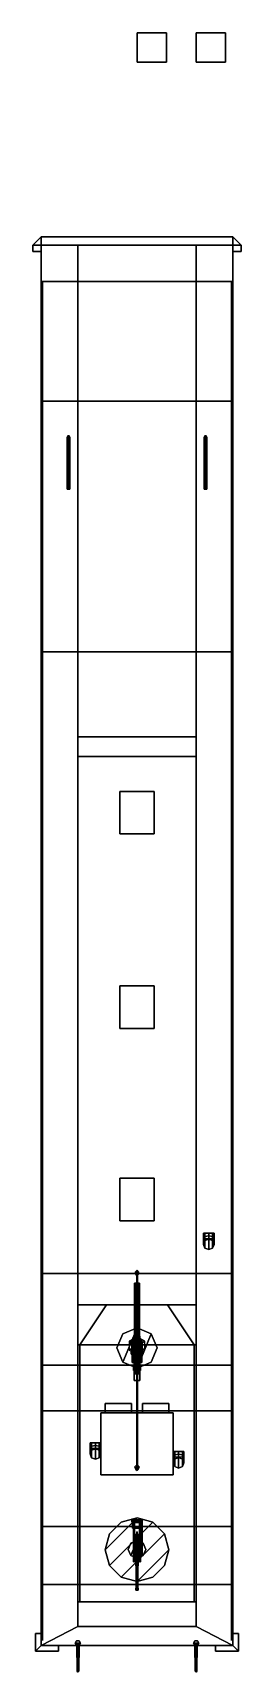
# Model space of a CAD drawing. Header units: millimetres. Extents: x -3.5 to 3.5, y -24.8 to 30.8.
import ezdxf

# ---------------------------------------------------------------- set-up
doc = ezdxf.new("R2010")
doc.units = ezdxf.units.MM
for name, color, linetype in [('gun', 1, 'Continuous'), ('railings', 6, 'Continuous'), ('sleeve', 5, 'Continuous'), ('superstructure', 3, 'Continuous'), ('turret', 2, 'Continuous')]:
    doc.layers.add(name, color=color, linetype=linetype)

msp = doc.modelspace()

# ---------------------------------------------------------------- linework, layer by layer
for points in [[(1, 30.77, 12.39), (1, 30.77, 11.39), (0, 30.77, 11.39), (0, 30.77, 12.39)], [(1, 30.77, 11.39), (1, 29.77, 11.39), (0, 29.77, 11.39), (0, 30.77, 11.39)], [(0, 30.77, 11.39), (0, 29.77, 11.39), (0, 29.77, 12.39), (0, 30.77, 12.39)], [(0, 30.77, 12.39), (0, 29.77, 12.39), (1, 29.77, 12.39), (1, 30.77, 12.39)], [(1, 29.77, 12.39), (1, 29.77, 11.39), (1, 30.77, 11.39), (1, 30.77, 12.39)], [(3, 30.77, 11.39), (3, 29.77, 11.39), (2, 29.77, 11.39), (2, 30.77, 11.39)], [(2, 30.77, 11.39), (2, 29.77, 11.39), (3, 29.77, 11.39), (3, 30.77, 11.39)], [(0, 29.77, 12.39), (0, 29.77, 11.39), (1, 29.77, 11.39), (1, 29.77, 12.39)], [(-3.25, 23.86, 1.7), (-3.53, 23.58, 1.7), (-3.53, 23.58, 2.04), (-3.25, 23.86, 2.04)], [(-3.25, 23.86, 2.04), (-3.53, 23.58, 2.04), (3.53, 23.58, 2.04), (3.25, 23.86, 2.04)], [(-3.53, 23.58, 1.7), (-3.25, 23.86, 1.7), (-3.25, 23.58, 1.64), (-3.53, 23.58, 1.7)], [(-3.53, 23.58, 1.7), (-3.25, 23.58, 1.64), (-3.25, 23.36, 1.64), (-3.53, 23.36, 1.7)], [(-3.53, 23.36, 2.04), (-3.25, 23.36, 2.04), (-3.25, 23.58, 2.04), (-3.53, 23.58, 2.04)], [(-3.53, 23.58, 2.04), (-3.53, 23.58, 1.7), (-3.53, 23.36, 1.7), (-3.53, 23.36, 2.04)], [(-3.53, 23.36, 1.7), (-3.25, 23.36, 1.64), (-3.25, 23.36, 2.04), (-3.53, 23.36, 2.04)], [(3.25, 23.86, 2.04), (3.25, 23.86, 1.7), (-3.25, 23.86, 1.7), (-3.25, 23.86, 2.04)], [(3.25, 23.86, 1.7), (3.25, 23.58, 1.64), (-3.25, 23.58, 1.64), (-3.25, 23.86, 1.7)], [(-3.25, 23.58, 1.51), (-3.25, 22.35, 1.18), (-3.25, 22.35, 2.11), (-3.25, 23.58, 2.11)], [(3.25, 23.58, 2.11), (3.25, 23.58, 1.51), (-3.25, 23.58, 1.51), (-3.25, 23.58, 2.11)], [(3.25, 23.58, 1.51), (3.25, 22.35, 1.18), (-3.25, 22.35, 1.18), (-3.25, 23.58, 1.51)], [(-3.25, 23.58, 2.11), (-3.25, 22.35, 2.11), (-2, 22.35, 2.11), (-2, 23.58, 2.11)], [(2, 23.58, 1.51), (2, 22.35, 1.18), (2, 22.35, 2.11), (2, 23.58, 2.11)], [(2, 23.58, 2.11), (2, 22.35, 2.11), (3.25, 22.35, 2.11), (3.25, 23.58, 2.11)], [(3.53, 23.58, 2.04), (3.53, 23.58, 1.7), (3.25, 23.86, 1.7), (3.25, 23.86, 2.04)], [(3.53, 23.58, 1.7), (3.25, 23.58, 1.64), (3.25, 23.86, 1.7), (3.53, 23.58, 1.7)], [(3.25, 22.35, 2.11), (3.25, 22.35, 1.18), (3.25, 23.58, 1.51), (3.25, 23.58, 2.11)], [(3.53, 23.36, 1.7), (3.25, 23.36, 1.64), (3.25, 23.58, 1.64), (3.53, 23.58, 1.7)], [(3.53, 23.58, 2.04), (3.25, 23.58, 2.04), (3.25, 23.36, 2.04), (3.53, 23.36, 2.04)], [(3.25, 23.36, 2.04), (3.25, 23.36, 1.64), (3.53, 23.36, 1.7), (3.53, 23.36, 2.04)], [(3.53, 23.36, 2.04), (3.53, 23.36, 1.7), (3.53, 23.58, 1.7), (3.53, 23.58, 2.04)], [(-3.25, 22.35, 1.18), (-3.25, 18.29, 0.08), (-3.25, 18.29, 1.82), (-3.25, 22.35, 2.11)], [(3.25, 22.35, 1.18), (3.25, 18.29, 0.08), (-3.25, 18.29, 0.08), (-3.25, 22.35, 1.18)], [(-3.25, 22.35, 2.11), (-3.25, 18.29, 1.82), (-2, 18.29, 1.82), (-2, 22.35, 2.11)], [(2, 22.35, 2.11), (2, 18.29, 1.82), (3.25, 18.29, 1.82), (3.25, 22.35, 2.11)], [(3.25, 18.29, 1.82), (3.25, 18.29, 0.08), (3.25, 22.35, 1.18), (3.25, 22.35, 2.11)], [(-3.25, 18.29, 0.08), (-3.25, 9.81, -1.04), (-3.25, 9.81, 1.35), (-3.25, 18.29, 1.82)], [(3.25, 18.29, 0.08), (3.25, 9.81, -1.04), (-3.25, 9.81, -1.04), (-3.25, 18.29, 0.08)], [(-3.25, 18.29, 1.82), (-3.25, 9.81, 1.35), (-2, 9.81, 1.35), (-2, 18.29, 1.82)], [(2, 18.29, 1.82), (2, 9.81, 1.35), (3.25, 9.81, 1.35), (3.25, 18.29, 1.82)], [(3.25, 9.81, 1.35), (3.25, 9.81, -1.04), (3.25, 18.29, 0.08), (3.25, 18.29, 1.82)], [(-2.345, 17.123, 1.75), (-2.37, 17.08, 1.75), (-2.37, 17.08, 3.68), (-2.345, 17.123, 3.68)], [(-2.345, 17.123, 3.68), (-2.37, 17.08, 3.68), (-2.345, 17.037, 3.68), (-2.295, 17.123, 3.68)], [(-2.37, 17.08, 1.75), (-2.345, 17.037, 1.75), (-2.345, 17.037, 3.68), (-2.37, 17.08, 3.68)], [(-2.32, 17.08, 2.68), (-2.36, 17.08, 2.64), (-2.36, 15.31, 4.75), (-2.32, 15.31, 4.79)], [(-2.36, 17.08, 2.64), (-2.32, 17.08, 2.6), (-2.32, 15.31, 4.71), (-2.36, 15.31, 4.75)], [(-2.295, 17.123, 1.75), (-2.345, 17.123, 1.75), (-2.345, 17.123, 3.68), (-2.295, 17.123, 3.68)], [(-2.295, 17.123, 3.68), (-2.345, 17.037, 3.68), (-2.295, 17.037, 3.68), (-2.27, 17.08, 3.68)], [(-2.345, 17.037, 1.75), (-2.295, 17.037, 1.75), (-2.295, 17.037, 3.68), (-2.345, 17.037, 3.68)], [(-2.3, 17.07, 3.66), (-2.33, 17.07, 3.677), (-2.33, 15.36, 4.697), (-2.3, 15.36, 4.68)], [(-2.33, 17.07, 3.677), (-2.33, 17.07, 3.643), (-2.33, 15.36, 4.663), (-2.33, 15.36, 4.697)], [(-2.33, 17.07, 3.643), (-2.3, 17.07, 3.66), (-2.3, 15.36, 4.68), (-2.33, 15.36, 4.663)], [(-2.28, 17.08, 2.64), (-2.32, 17.08, 2.68), (-2.32, 15.31, 4.79), (-2.28, 15.31, 4.75)], [(-2.32, 17.08, 2.6), (-2.28, 17.08, 2.64), (-2.28, 15.31, 4.75), (-2.32, 15.31, 4.71)], [(-2.27, 17.08, 1.75), (-2.295, 17.123, 1.75), (-2.295, 17.123, 3.68), (-2.27, 17.08, 3.68)], [(-2.295, 17.037, 1.75), (-2.27, 17.08, 1.75), (-2.27, 17.08, 3.68), (-2.295, 17.037, 3.68)], [(2.295, 17.123, 1.75), (2.27, 17.08, 1.75), (2.27, 17.08, 3.68), (2.295, 17.123, 3.68)], [(2.295, 17.123, 3.68), (2.27, 17.08, 3.68), (2.295, 17.037, 3.68), (2.345, 17.123, 3.68)], [(2.27, 17.08, 1.75), (2.295, 17.037, 1.75), (2.295, 17.037, 3.68), (2.27, 17.08, 3.68)], [(2.32, 17.08, 2.68), (2.28, 17.08, 2.64), (2.28, 15.31, 4.75), (2.32, 15.31, 4.79)], [(2.28, 17.08, 2.64), (2.32, 17.08, 2.6), (2.32, 15.31, 4.71), (2.28, 15.31, 4.75)], [(2.345, 17.123, 1.75), (2.295, 17.123, 1.75), (2.295, 17.123, 3.68), (2.345, 17.123, 3.68)], [(2.345, 17.123, 3.68), (2.295, 17.037, 3.68), (2.345, 17.037, 3.68), (2.37, 17.08, 3.68)], [(2.295, 17.037, 1.75), (2.345, 17.037, 1.75), (2.345, 17.037, 3.68), (2.295, 17.037, 3.68)], [(2.34, 17.07, 3.66), (2.31, 17.07, 3.677), (2.31, 15.36, 4.697), (2.34, 15.36, 4.68)], [(2.31, 17.07, 3.677), (2.31, 17.07, 3.643), (2.31, 15.36, 4.663), (2.31, 15.36, 4.697)], [(2.31, 17.07, 3.643), (2.34, 17.07, 3.66), (2.34, 15.36, 4.68), (2.31, 15.36, 4.663)], [(2.36, 17.08, 2.64), (2.32, 17.08, 2.68), (2.32, 15.31, 4.79), (2.36, 15.31, 4.75)], [(2.32, 17.08, 2.6), (2.36, 17.08, 2.64), (2.36, 15.31, 4.75), (2.32, 15.31, 4.71)], [(2.37, 17.08, 1.75), (2.345, 17.123, 1.75), (2.345, 17.123, 3.68), (2.37, 17.08, 3.68)], [(2.345, 17.037, 1.75), (2.37, 17.08, 1.75), (2.37, 17.08, 3.68), (2.345, 17.037, 3.68)], [(-2.32, 15.31, 4.79), (-2.36, 15.31, 4.75), (-2.32, 15.31, 4.71), (-2.28, 15.31, 4.75)], [(2.32, 15.31, 4.79), (2.28, 15.31, 4.75), (2.32, 15.31, 4.71), (2.36, 15.31, 4.75)], [(-3.25, 9.81, -1.04), (-3.25, -11.25, -1.4), (-3.25, -11.25, 0.9), (-3.25, 9.81, 1.35)], [(3.25, 9.81, -1.04), (3.25, -11.25, -1.4), (-3.25, -11.25, -1.4), (-3.25, 9.81, -1.04)], [(-3.25, 9.81, 1.35), (-3.25, -11.25, 0.9), (-2, -11.25, 0.9), (-2, 9.81, 1.35)], [(2, 9.81, 1.35), (2, -11.25, 0.9), (3.25, -11.25, 0.9), (3.25, 9.81, 1.35)], [(3.25, -11.25, 0.9), (3.25, -11.25, -1.4), (3.25, 9.81, -1.04), (3.25, 9.81, 1.35)], [(2.303, -9.99, 3.2), (2.25, -10.03, 3.38), (2.25, -9.88, 3.38), (2.303, -9.88, 3.2)], [(2.25, -10.03, 3.38), (2.303, -10.06, 3.56), (2.303, -9.88, 3.56), (2.25, -9.88, 3.38)], [(2.25, -9.88, 3.38), (2.303, -9.88, 3.56), (2.557, -9.88, 3.56), (2.61, -9.88, 3.38)], [(2.303, -9.88, 3.2), (2.25, -9.88, 3.38), (2.61, -9.88, 3.38), (2.557, -9.88, 3.2)], [(2.303, -10.133, 2.88), (2.25, -10.26, 2.97), (2.25, -10.03, 3.38), (2.303, -9.99, 3.2)], [(2.43, -9.97, 3.11), (2.303, -9.99, 3.2), (2.303, -9.88, 3.2), (2.43, -9.88, 3.11)], [(2.303, -10.06, 3.56), (2.43, -10.07, 3.67), (2.43, -9.88, 3.67), (2.303, -9.88, 3.56)], [(2.43, -9.88, 3.11), (2.303, -9.88, 3.2), (2.557, -9.88, 3.2), (2.43, -9.88, 3.11)], [(2.557, -9.88, 3.56), (2.303, -9.88, 3.56), (2.43, -9.88, 3.67), (2.557, -9.88, 3.56)], [(2.43, -10.08, 2.84), (2.303, -10.133, 2.88), (2.303, -9.99, 3.2), (2.43, -9.97, 3.11)], [(2.557, -9.99, 3.2), (2.43, -9.97, 3.11), (2.43, -9.88, 3.11), (2.557, -9.88, 3.2)], [(2.43, -10.07, 3.67), (2.557, -10.06, 3.56), (2.557, -9.88, 3.56), (2.43, -9.88, 3.67)], [(2.557, -10.133, 2.88), (2.43, -10.08, 2.84), (2.43, -9.97, 3.11), (2.557, -9.99, 3.2)], [(2.61, -10.03, 3.38), (2.557, -9.99, 3.2), (2.557, -9.88, 3.2), (2.61, -9.88, 3.38)], [(2.557, -10.06, 3.56), (2.61, -10.03, 3.38), (2.61, -9.88, 3.38), (2.557, -9.88, 3.56)], [(2.61, -10.26, 2.97), (2.557, -10.133, 2.88), (2.557, -9.99, 3.2), (2.61, -10.03, 3.38)], [(2.25, -10.26, 2.97), (2.303, -10.387, 3.06), (2.303, -10.06, 3.56), (2.25, -10.03, 3.38)], [(2.303, -10.133, 0.91), (2.25, -10.26, 0.91), (2.25, -10.26, 2.97), (2.303, -10.133, 2.88)], [(2.25, -10.26, 0.91), (2.303, -10.387, 0.91), (2.303, -10.387, 3.06), (2.25, -10.26, 2.97)], [(2.303, -10.387, 3.06), (2.43, -10.44, 3.11), (2.43, -10.07, 3.67), (2.303, -10.06, 3.56)], [(2.43, -10.08, 0.91), (2.303, -10.133, 0.91), (2.303, -10.133, 2.88), (2.43, -10.08, 2.84)], [(2.303, -10.387, 0.91), (2.43, -10.44, 0.91), (2.43, -10.44, 3.11), (2.303, -10.387, 3.06)], [(2.43, -10.44, 3.11), (2.557, -10.387, 3.06), (2.557, -10.06, 3.56), (2.43, -10.07, 3.67)], [(2.557, -10.133, 0.91), (2.43, -10.08, 0.91), (2.43, -10.08, 2.84), (2.557, -10.133, 2.88)], [(2.43, -10.44, 0.91), (2.557, -10.387, 0.91), (2.557, -10.387, 3.06), (2.43, -10.44, 3.11)], [(2.557, -10.387, 3.06), (2.61, -10.26, 2.97), (2.61, -10.03, 3.38), (2.557, -10.06, 3.56)], [(2.61, -10.26, 0.91), (2.557, -10.133, 0.91), (2.557, -10.133, 2.88), (2.61, -10.26, 2.97)], [(2.557, -10.387, 0.91), (2.61, -10.26, 0.91), (2.61, -10.26, 2.97), (2.557, -10.387, 3.06)], [(-3.25, -11.25, -1.4), (-3.25, -14.35, -1.21), (-3.25, -14.35, 1.1), (-3.25, -11.25, 0.9)], [(3.25, -11.25, -1.4), (3.25, -14.35, -1.21), (-3.25, -14.35, -1.21), (-3.25, -11.25, -1.4)], [(-3.25, -11.25, 0.9), (-3.25, -14.35, 1.1), (-2, -14.35, 1.1), (-2, -11.25, 0.9)], [(2, -11.25, 0.9), (2, -14.35, 1.1), (3.25, -14.35, 1.1), (3.25, -11.25, 0.9)], [(3.25, -14.35, 1.1), (3.25, -14.35, -1.21), (3.25, -11.25, -1.4), (3.25, -11.25, 0.9)], [(-3.25, -14.35, -1.21), (-3.25, -15.9, -0.84), (-3.25, -15.9, 1.18), (-3.25, -14.35, 1.1)], [(3.25, -14.35, -1.21), (3.25, -15.9, -0.84), (-3.25, -15.9, -0.84), (-3.25, -14.35, -1.21)], [(-3.25, -14.35, 1.1), (-3.25, -15.9, 1.18), (-2, -15.9, 1.18), (-2, -14.35, 1.1)], [(2, -14.35, 1.1), (2, -15.9, 1.18), (3.25, -15.9, 1.18), (3.25, -14.35, 1.1)], [(3.25, -15.9, 1.18), (3.25, -15.9, -0.84), (3.25, -14.35, -1.21), (3.25, -14.35, 1.1)], [(-3.25, -15.9, -0.84), (-3.25, -19.81, -0.23), (-3.25, -19.81, 1.41), (-3.25, -15.9, 1.18)], [(3.25, -15.9, -0.84), (3.25, -19.81, -0.23), (-3.25, -19.81, -0.23), (-3.25, -15.9, -0.84)], [(-3.25, -15.9, 1.18), (-3.25, -19.81, 1.41), (-2, -19.81, 1.41), (-2, -15.9, 1.18)], [(2, -15.9, 1.18), (2, -19.81, 1.41), (3.25, -19.81, 1.41), (3.25, -15.9, 1.18)], [(3.25, -19.81, 1.41), (3.25, -19.81, -0.23), (3.25, -15.9, -0.84), (3.25, -15.9, 1.18)], [(-1.59, -16.98, 3.84), (-1.537, -16.98, 4.02), (-1.283, -16.98, 4.02), (-1.23, -16.98, 3.84)], [(-1.537, -16.98, 3.66), (-1.59, -16.98, 3.84), (-1.23, -16.98, 3.84), (-1.283, -16.98, 3.66)], [(-1.537, -17.09, 3.66), (-1.59, -17.13, 3.84), (-1.59, -16.98, 3.84), (-1.537, -16.98, 3.66)], [(-1.59, -17.13, 3.84), (-1.537, -17.16, 4.02), (-1.537, -16.98, 4.02), (-1.59, -16.98, 3.84)], [(-1.537, -17.233, 3.34), (-1.59, -17.36, 3.43), (-1.59, -17.13, 3.84), (-1.537, -17.09, 3.66)], [(-1.59, -17.36, 3.43), (-1.537, -17.487, 3.52), (-1.537, -17.16, 4.02), (-1.59, -17.13, 3.84)], [(-1.283, -16.98, 4.02), (-1.537, -16.98, 4.02), (-1.41, -16.98, 4.13), (-1.283, -16.98, 4.02)], [(-1.537, -17.16, 4.02), (-1.41, -17.17, 4.13), (-1.41, -16.98, 4.13), (-1.537, -16.98, 4.02)], [(-1.41, -16.98, 3.57), (-1.537, -16.98, 3.66), (-1.283, -16.98, 3.66), (-1.41, -16.98, 3.57)], [(-1.41, -17.07, 3.57), (-1.537, -17.09, 3.66), (-1.537, -16.98, 3.66), (-1.41, -16.98, 3.57)], [(-1.41, -17.18, 3.3), (-1.537, -17.233, 3.34), (-1.537, -17.09, 3.66), (-1.41, -17.07, 3.57)], [(-1.537, -17.487, 3.52), (-1.41, -17.54, 3.57), (-1.41, -17.17, 4.13), (-1.537, -17.16, 4.02)], [(-1.41, -17.18, 1.78), (-1.537, -17.233, 1.78), (-1.537, -17.233, 3.34), (-1.41, -17.18, 3.3)], [(-1.41, -17.17, 4.13), (-1.283, -17.16, 4.02), (-1.283, -16.98, 4.02), (-1.41, -16.98, 4.13)], [(-1.283, -17.09, 3.66), (-1.41, -17.07, 3.57), (-1.41, -16.98, 3.57), (-1.283, -16.98, 3.66)], [(-1.283, -17.233, 3.34), (-1.41, -17.18, 3.3), (-1.41, -17.07, 3.57), (-1.283, -17.09, 3.66)], [(-1.41, -17.54, 3.57), (-1.283, -17.487, 3.52), (-1.283, -17.16, 4.02), (-1.41, -17.17, 4.13)], [(-1.283, -17.233, 1.78), (-1.41, -17.18, 1.78), (-1.41, -17.18, 3.3), (-1.283, -17.233, 3.34)], [(-1.23, -17.13, 3.84), (-1.283, -17.09, 3.66), (-1.283, -16.98, 3.66), (-1.23, -16.98, 3.84)], [(-1.283, -17.16, 4.02), (-1.23, -17.13, 3.84), (-1.23, -16.98, 3.84), (-1.283, -16.98, 4.02)], [(-1.23, -17.36, 3.43), (-1.283, -17.233, 3.34), (-1.283, -17.09, 3.66), (-1.23, -17.13, 3.84)], [(-1.283, -17.487, 3.52), (-1.23, -17.36, 3.43), (-1.23, -17.13, 3.84), (-1.283, -17.16, 4.02)], [(-1.537, -17.233, 1.78), (-1.59, -17.36, 1.78), (-1.59, -17.36, 3.43), (-1.537, -17.233, 3.34)], [(-1.59, -17.36, 1.78), (-1.537, -17.487, 1.78), (-1.537, -17.487, 3.52), (-1.59, -17.36, 3.43)], [(-1.537, -17.487, 1.78), (-1.41, -17.54, 1.78), (-1.41, -17.54, 3.57), (-1.537, -17.487, 3.52)], [(-1.41, -17.54, 1.78), (-1.283, -17.487, 1.78), (-1.283, -17.487, 3.52), (-1.41, -17.54, 3.57)], [(-1.23, -17.36, 1.78), (-1.283, -17.233, 1.78), (-1.283, -17.233, 3.34), (-1.23, -17.36, 3.43)], [(-1.283, -17.487, 1.78), (-1.23, -17.36, 1.78), (-1.23, -17.36, 3.43), (-1.283, -17.487, 3.52)], [(1.283, -17.28, 3.66), (1.23, -17.28, 3.84), (1.59, -17.28, 3.84), (1.537, -17.28, 3.66)], [(1.23, -17.28, 3.84), (1.283, -17.28, 4.02), (1.537, -17.28, 4.02), (1.59, -17.28, 3.84)], [(1.23, -17.43, 3.84), (1.283, -17.46, 4.02), (1.283, -17.28, 4.02), (1.23, -17.28, 3.84)], [(1.283, -17.39, 3.66), (1.23, -17.43, 3.84), (1.23, -17.28, 3.84), (1.283, -17.28, 3.66)], [(1.283, -17.533, 3.34), (1.23, -17.66, 3.43), (1.23, -17.43, 3.84), (1.283, -17.39, 3.66)], [(1.23, -17.66, 3.43), (1.283, -17.787, 3.52), (1.283, -17.46, 4.02), (1.23, -17.43, 3.84)], [(1.283, -17.533, 1.78), (1.23, -17.66, 1.78), (1.23, -17.66, 3.43), (1.283, -17.533, 3.34)], [(1.23, -17.66, 1.78), (1.283, -17.787, 1.78), (1.283, -17.787, 3.52), (1.23, -17.66, 3.43)], [(1.537, -17.28, 4.02), (1.283, -17.28, 4.02), (1.41, -17.28, 4.13), (1.537, -17.28, 4.02)], [(1.283, -17.46, 4.02), (1.41, -17.47, 4.13), (1.41, -17.28, 4.13), (1.283, -17.28, 4.02)], [(1.41, -17.28, 3.57), (1.283, -17.28, 3.66), (1.537, -17.28, 3.66), (1.41, -17.28, 3.57)], [(1.41, -17.37, 3.57), (1.283, -17.39, 3.66), (1.283, -17.28, 3.66), (1.41, -17.28, 3.57)], [(1.41, -17.48, 3.3), (1.283, -17.533, 3.34), (1.283, -17.39, 3.66), (1.41, -17.37, 3.57)], [(1.283, -17.787, 3.52), (1.41, -17.84, 3.57), (1.41, -17.47, 4.13), (1.283, -17.46, 4.02)], [(1.41, -17.48, 1.78), (1.283, -17.533, 1.78), (1.283, -17.533, 3.34), (1.41, -17.48, 3.3)], [(1.41, -17.47, 4.13), (1.537, -17.46, 4.02), (1.537, -17.28, 4.02), (1.41, -17.28, 4.13)], [(1.537, -17.39, 3.66), (1.41, -17.37, 3.57), (1.41, -17.28, 3.57), (1.537, -17.28, 3.66)], [(1.537, -17.533, 3.34), (1.41, -17.48, 3.3), (1.41, -17.37, 3.57), (1.537, -17.39, 3.66)], [(1.41, -17.84, 3.57), (1.537, -17.787, 3.52), (1.537, -17.46, 4.02), (1.41, -17.47, 4.13)], [(1.537, -17.533, 1.78), (1.41, -17.48, 1.78), (1.41, -17.48, 3.3), (1.537, -17.533, 3.34)], [(1.537, -17.46, 4.02), (1.59, -17.43, 3.84), (1.59, -17.28, 3.84), (1.537, -17.28, 4.02)], [(1.59, -17.43, 3.84), (1.537, -17.39, 3.66), (1.537, -17.28, 3.66), (1.59, -17.28, 3.84)], [(1.59, -17.66, 3.43), (1.537, -17.533, 3.34), (1.537, -17.39, 3.66), (1.59, -17.43, 3.84)], [(1.537, -17.787, 3.52), (1.59, -17.66, 3.43), (1.59, -17.43, 3.84), (1.537, -17.46, 4.02)], [(1.59, -17.66, 1.78), (1.537, -17.533, 1.78), (1.537, -17.533, 3.34), (1.59, -17.66, 3.43)], [(1.537, -17.787, 1.78), (1.59, -17.66, 1.78), (1.59, -17.66, 3.43), (1.537, -17.787, 3.52)], [(1.283, -17.787, 1.78), (1.41, -17.84, 1.78), (1.41, -17.84, 3.57), (1.283, -17.787, 3.52)], [(1.41, -17.84, 1.78), (1.537, -17.787, 1.78), (1.537, -17.787, 3.52), (1.41, -17.84, 3.57)], [(-3.25, -19.81, -0.23), (-3.25, -21.78, -0.01), (-3.25, -21.78, 1.53), (-3.25, -19.81, 1.41)], [(3.25, -19.81, -0.23), (3.25, -21.78, -0.01), (-3.25, -21.78, -0.01), (-3.25, -19.81, -0.23)], [(-3.25, -19.81, 1.41), (-3.25, -21.78, 1.53), (-2, -21.78, 1.53), (-2, -19.81, 1.41)], [(2, -19.81, 1.41), (2, -21.78, 1.53), (3.25, -21.78, 1.53), (3.25, -19.81, 1.41)], [(3.25, -21.78, 1.53), (3.25, -21.78, -0.01), (3.25, -19.81, -0.23), (3.25, -19.81, 1.41)], [(-3.25, -21.78, -0.01), (-3.25, -23.85, 0.07), (-3.25, -23.85, 1.62), (-3.25, -21.78, 1.53)], [(3.25, -21.78, -0.01), (3.25, -23.85, 0.07), (-3.25, -23.85, 0.07), (-3.25, -21.78, -0.01)], [(-3.25, -21.78, 1.53), (-3.25, -23.85, 1.62), (-2, -23.2, 1.59), (-2, -21.78, 1.53)], [(2, -21.78, 1.53), (2, -23.2, 1.59), (3.25, -23.85, 1.62), (3.25, -21.78, 1.53)], [(3.25, -23.85, 1.62), (3.25, -23.85, 0.07), (3.25, -21.78, -0.01), (3.25, -21.78, 1.53)], [(-2, -23.2, 1.59), (-3.25, -23.85, 1.62), (3.25, -23.85, 1.62), (2, -23.2, 1.59)], [(-3.25, -23.44, 1.53), (-3.44, -23.44, 1.53), (-3.44, -24.04, 1.53), (-3.25, -23.85, 1.53)], [(-3.25, -23.85, 1.34), (-3.44, -24.04, 1.34), (-3.44, -23.44, 1.34), (-3.25, -23.44, 1.34)], [(-3.25, -23.44, 1.34), (-3.44, -23.44, 1.34), (-3.44, -23.44, 1.53), (-3.25, -23.44, 1.53)], [(-3.44, -23.44, 1.53), (-3.44, -23.44, 1.34), (-3.44, -24.04, 1.34), (-3.44, -24.04, 1.53)], [(-3.25, -23.85, 1.53), (-3.44, -24.04, 1.53), (-2.66, -24.04, 1.53), (-2.66, -23.85, 1.53)], [(-2.66, -23.85, 1.34), (-2.66, -24.04, 1.34), (-3.44, -24.04, 1.34), (-3.25, -23.85, 1.34)], [(-3.25, -23.85, 1.62), (-3.25, -23.85, 0.07), (3.25, -23.85, 0.07), (3.25, -23.85, 1.62)], [(-2.66, -24.04, 1.53), (-2.66, -24.04, 1.34), (-2.66, -23.85, 1.34), (-2.66, -23.85, 1.53)], [(-2.045, -23.692, 1.61), (-2.09, -23.77, 1.61), (-2.09, -23.77, 2.46), (-2.045, -23.692, 2.46)], [(-1.955, -23.692, 2.46), (-2.045, -23.692, 2.46), (-2.09, -23.77, 2.46), (-1.91, -23.77, 2.46)], [(-2.09, -23.77, 1.61), (-2.045, -23.848, 1.61), (-2.045, -23.848, 2.46), (-2.09, -23.77, 2.46)], [(-1.91, -23.77, 2.46), (-2.09, -23.77, 2.46), (-2.045, -23.848, 2.46), (-1.955, -23.848, 2.46)], [(-1.955, -23.692, 1.61), (-2.045, -23.692, 1.61), (-2.045, -23.692, 2.46), (-1.955, -23.692, 2.46)], [(-2.045, -23.848, 1.61), (-1.955, -23.848, 1.61), (-1.955, -23.848, 2.46), (-2.045, -23.848, 2.46)], [(-2, -23.76, 2.46), (-2.04, -23.8, 2.46), (-2.03, -24.72, 4.21), (-2, -24.69, 4.21)], [(-2.04, -23.8, 2.46), (-2, -23.84, 2.46), (-2, -24.75, 4.21), (-2.03, -24.72, 4.21)], [(-1.96, -23.8, 2.46), (-2, -23.76, 2.46), (-2, -24.69, 4.21), (-1.97, -24.72, 4.21)], [(-2, -23.84, 2.46), (-1.96, -23.8, 2.46), (-1.97, -24.72, 4.21), (-2, -24.75, 4.21)], [(-1.91, -23.77, 1.61), (-1.955, -23.692, 1.61), (-1.955, -23.692, 2.46), (-1.91, -23.77, 2.46)], [(-1.955, -23.848, 1.61), (-1.91, -23.77, 1.61), (-1.91, -23.77, 2.46), (-1.955, -23.848, 2.46)], [(1.955, -23.692, 1.61), (1.91, -23.77, 1.61), (1.91, -23.77, 2.46), (1.955, -23.692, 2.46)], [(2.045, -23.692, 2.46), (1.955, -23.692, 2.46), (1.91, -23.77, 2.46), (2.09, -23.77, 2.46)], [(1.91, -23.77, 1.61), (1.955, -23.848, 1.61), (1.955, -23.848, 2.46), (1.91, -23.77, 2.46)], [(2.09, -23.77, 2.46), (1.91, -23.77, 2.46), (1.955, -23.848, 2.46), (2.045, -23.848, 2.46)], [(2.045, -23.692, 1.61), (1.955, -23.692, 1.61), (1.955, -23.692, 2.46), (2.045, -23.692, 2.46)], [(1.955, -23.848, 1.61), (2.045, -23.848, 1.61), (2.045, -23.848, 2.46), (1.955, -23.848, 2.46)], [(2, -23.76, 2.46), (1.96, -23.8, 2.46), (1.97, -24.72, 4.21), (2, -24.69, 4.21)], [(1.96, -23.8, 2.46), (2, -23.84, 2.46), (2, -24.75, 4.21), (1.97, -24.72, 4.21)], [(2.04, -23.8, 2.46), (2, -23.76, 2.46), (2, -24.69, 4.21), (2.03, -24.72, 4.21)], [(2, -23.84, 2.46), (2.04, -23.8, 2.46), (2.03, -24.72, 4.21), (2, -24.75, 4.21)], [(2.09, -23.77, 1.61), (2.045, -23.692, 1.61), (2.045, -23.692, 2.46), (2.09, -23.77, 2.46)], [(2.045, -23.848, 1.61), (2.09, -23.77, 1.61), (2.09, -23.77, 2.46), (2.045, -23.848, 2.46)], [(3.25, -23.85, 1.34), (3.44, -24.04, 1.34), (2.66, -24.04, 1.34), (2.66, -23.85, 1.34)], [(2.66, -24.04, 1.34), (2.66, -24.04, 1.53), (2.66, -23.85, 1.53), (2.66, -23.85, 1.34)], [(2.66, -23.85, 1.53), (2.66, -24.04, 1.53), (3.44, -24.04, 1.53), (3.25, -23.85, 1.53)], [(3.25, -23.44, 1.34), (3.44, -23.44, 1.34), (3.44, -24.04, 1.34), (3.25, -23.85, 1.34)], [(3.25, -23.44, 1.53), (3.44, -23.44, 1.53), (3.44, -23.44, 1.34), (3.25, -23.44, 1.34)], [(3.25, -23.85, 1.53), (3.44, -24.04, 1.53), (3.44, -23.44, 1.53), (3.25, -23.44, 1.53)], [(3.44, -23.44, 1.34), (3.44, -23.44, 1.53), (3.44, -24.04, 1.53), (3.44, -24.04, 1.34)], [(-3.44, -24.04, 1.53), (-3.44, -24.04, 1.34), (-2.66, -24.04, 1.34), (-2.66, -24.04, 1.53)], [(3.44, -24.04, 1.34), (3.44, -24.04, 1.53), (2.66, -24.04, 1.53), (2.66, -24.04, 1.34)], [(-2, -24.69, 4.21), (-2.03, -24.72, 4.21), (-2, -24.75, 4.21), (-1.97, -24.72, 4.21)], [(2, -24.69, 4.21), (1.97, -24.72, 4.21), (2, -24.75, 4.21), (2.03, -24.72, 4.21)]]:
    msp.add_3dface(points)
at = {"layer": 'gun'}
for points in [[(-0.04, -11.57, 3.089), (-0.08, -11.57, 3.02), (-0.09, -13.37, 3.02), (-0.045, -13.37, 3.098)], [(-0.08, -11.57, 3.02), (-0.04, -11.57, 2.951), (-0.045, -13.37, 2.942), (-0.09, -13.37, 3.02)], [(0.08, -11.57, 3.02), (-0.08, -11.57, 3.02), (-0.04, -11.57, 3.089), (0.04, -11.57, 3.089)], [(0.04, -11.57, 2.951), (-0.04, -11.57, 2.951), (-0.08, -11.57, 3.02), (0.08, -11.57, 3.02)], [(0.04, -11.57, 3.089), (-0.04, -11.57, 3.089), (-0.045, -13.37, 3.098), (0.045, -13.37, 3.098)], [(-0.04, -11.57, 2.951), (0.04, -11.57, 2.951), (0.045, -13.37, 2.942), (-0.045, -13.37, 2.942)], [(0.08, -11.57, 3.02), (0.04, -11.57, 3.089), (0.045, -13.37, 3.098), (0.09, -13.37, 3.02)], [(0.04, -11.57, 2.951), (0.08, -11.57, 3.02), (0.09, -13.37, 3.02), (0.045, -13.37, 2.942)], [(-0.064, -13.37, 3.084), (-0.09, -13.37, 3.02), (-0.09, -14.65, 3.02), (-0.064, -14.65, 3.084)], [(-0.09, -13.37, 3.02), (-0.064, -13.37, 2.956), (-0.064, -14.65, 2.956), (-0.09, -14.65, 3.02)], [(0, -13.37, 3.11), (-0.064, -13.37, 3.084), (-0.064, -14.65, 3.084), (0, -14.65, 3.11)], [(-0.064, -13.37, 2.956), (0, -13.37, 2.93), (0, -14.65, 2.93), (-0.064, -14.65, 2.956)], [(0.064, -13.37, 3.084), (0, -13.37, 3.11), (0, -14.65, 3.11), (0.064, -14.65, 3.084)], [(0, -13.37, 2.93), (0.064, -13.37, 2.956), (0.064, -14.65, 2.956), (0, -14.65, 2.93)], [(0.09, -13.37, 3.02), (0.064, -13.37, 3.084), (0.064, -14.65, 3.084), (0.09, -14.65, 3.02)], [(0.064, -13.37, 2.956), (0.09, -13.37, 3.02), (0.09, -14.65, 3.02), (0.064, -14.65, 2.956)], [(-0.1, -14.65, 2.85), (-0.1, -14.87, 2.94), (-0.1, -14.87, 3.12), (-0.1, -14.65, 3.12)], [(0.1, -14.65, 3.12), (0.1, -14.65, 2.85), (-0.1, -14.65, 2.85), (-0.1, -14.65, 3.12)], [(0.1, -14.65, 2.85), (0.1, -14.87, 2.94), (-0.1, -14.87, 2.94), (-0.1, -14.65, 2.85)], [(-0.1, -14.65, 3.12), (-0.1, -14.87, 3.12), (0.1, -14.87, 3.12), (0.1, -14.65, 3.12)], [(-0.1, -14.87, 3.12), (-0.1, -14.87, 2.94), (0.1, -14.87, 2.94), (0.1, -14.87, 3.12)], [(0.1, -14.87, 3.12), (0.1, -14.87, 2.94), (0.1, -14.65, 2.85), (0.1, -14.65, 3.12)], [(-0.013, -21.15, 2.922), (-0.025, -21.15, 2.9), (-0.025, -21.81, 2.9), (-0.013, -21.81, 2.922)], [(-0.025, -21.15, 2.9), (-0.013, -21.15, 2.878), (-0.013, -21.81, 2.878), (-0.025, -21.81, 2.9)], [(0.012, -21.15, 2.922), (-0.013, -21.15, 2.922), (-0.013, -21.81, 2.922), (0.012, -21.81, 2.922)], [(-0.013, -21.15, 2.878), (0.012, -21.15, 2.878), (0.012, -21.81, 2.878), (-0.013, -21.81, 2.878)], [(0.025, -21.15, 2.9), (0.012, -21.15, 2.922), (0.012, -21.81, 2.922), (0.025, -21.81, 2.9)], [(0.012, -21.15, 2.878), (0.025, -21.15, 2.9), (0.025, -21.81, 2.9), (0.012, -21.81, 2.878)], [(-0.035, -21.97, 2.9), (-0.018, -21.97, 2.93), (-0.013, -21.81, 2.922), (-0.025, -21.81, 2.9)], [(-0.018, -21.97, 2.87), (-0.035, -21.97, 2.9), (-0.025, -21.81, 2.9), (-0.013, -21.81, 2.878)], [(-0.018, -21.97, 2.87), (0.017, -21.97, 2.93), (-0.018, -21.97, 2.93), (-0.035, -21.97, 2.9)], [(-0.018, -21.97, 2.93), (0.017, -21.97, 2.93), (0.012, -21.81, 2.922), (-0.013, -21.81, 2.922)], [(0.017, -21.97, 2.87), (-0.018, -21.97, 2.87), (-0.013, -21.81, 2.878), (0.012, -21.81, 2.878)], [(0.017, -21.97, 2.87), (0.035, -21.97, 2.9), (0.017, -21.97, 2.93), (-0.018, -21.97, 2.87)], [(0.017, -21.97, 2.93), (0.035, -21.97, 2.9), (0.025, -21.81, 2.9), (0.012, -21.81, 2.922)], [(0.035, -21.97, 2.9), (0.017, -21.97, 2.87), (0.012, -21.81, 2.878), (0.025, -21.81, 2.9)]]:
    msp.add_3dface(points, dxfattribs=at)
at = {"layer": 'railings'}
for points in [[(-3.2, 22.35, 3.11), (-3.2, 22.32, 3.11), (-3.2, 22.32, 2.1), (-3.2, 22.35, 2.11)], [(-3.2, 22.35, 2.11), (-3.2, 22.32, 2.1), (-3.2, 22.32, 3.11), (-3.2, 22.35, 3.11)], [(-3.2, 18.35, 2.79), (-3.2, 18.35, 2.82), (-3.2, 22.32, 3.11), (-3.2, 22.32, 3.08)], [(-3.2, 22.32, 3.08), (-3.2, 22.32, 3.11), (-3.2, 18.35, 2.82), (-3.2, 18.35, 2.79)], [(-3.2, 22.32, 2.58), (-3.2, 22.32, 2.61), (-3.2, 18.35, 2.32), (-3.2, 18.35, 2.29)], [(-3.2, 18.35, 2.29), (-3.2, 18.35, 2.32), (-3.2, 22.32, 2.61), (-3.2, 22.32, 2.58)], [(3.2, 22.35, 2.11), (3.2, 22.32, 2.1), (3.2, 22.32, 3.11), (3.2, 22.35, 3.11)], [(3.2, 22.35, 3.11), (3.2, 22.32, 3.11), (3.2, 22.32, 2.1), (3.2, 22.35, 2.11)], [(3.2, 18.35, 2.79), (3.2, 18.35, 2.82), (3.2, 22.32, 3.11), (3.2, 22.32, 3.08)], [(3.2, 22.32, 3.08), (3.2, 22.32, 3.11), (3.2, 18.35, 2.82), (3.2, 18.35, 2.79)], [(3.2, 18.35, 2.29), (3.2, 18.35, 2.32), (3.2, 22.32, 2.61), (3.2, 22.32, 2.58)], [(3.2, 22.32, 2.58), (3.2, 22.32, 2.61), (3.2, 18.35, 2.32), (3.2, 18.35, 2.29)], [(-3.2, 21.35, 2.03), (-3.2, 21.32, 2.03), (-3.2, 21.32, 3.007), (-3.2, 21.35, 3.009)], [(-3.2, 21.35, 3.009), (-3.2, 21.32, 3.007), (-3.2, 21.32, 2.03), (-3.2, 21.35, 2.03)], [(3.2, 21.35, 2.03), (3.2, 21.32, 2.03), (3.2, 21.32, 3.007), (3.2, 21.35, 3.009)], [(3.2, 21.35, 3.009), (3.2, 21.32, 3.007), (3.2, 21.32, 2.03), (3.2, 21.35, 2.03)], [(-3.2, 20.35, 1.96), (-3.2, 20.32, 1.96), (-3.2, 20.32, 2.934), (-3.2, 20.35, 2.936)], [(-3.2, 20.35, 2.936), (-3.2, 20.32, 2.934), (-3.2, 20.32, 1.96), (-3.2, 20.35, 1.96)], [(3.2, 20.35, 1.96), (3.2, 20.32, 1.96), (3.2, 20.32, 2.934), (3.2, 20.35, 2.936)], [(3.2, 20.35, 2.936), (3.2, 20.32, 2.934), (3.2, 20.32, 1.96), (3.2, 20.35, 1.96)], [(-3.2, 19.35, 1.89), (-3.2, 19.32, 1.89), (-3.2, 19.32, 2.861), (-3.2, 19.35, 2.863)], [(-3.2, 19.35, 2.863), (-3.2, 19.32, 2.861), (-3.2, 19.32, 1.89), (-3.2, 19.35, 1.89)], [(3.2, 19.35, 1.89), (3.2, 19.32, 1.89), (3.2, 19.32, 2.861), (3.2, 19.35, 2.863)], [(3.2, 19.35, 2.863), (3.2, 19.32, 2.861), (3.2, 19.32, 1.89), (3.2, 19.35, 1.89)], [(-3.2, 18.35, 2.82), (-3.2, 18.32, 2.82), (-3.2, 18.32, 1.82), (-3.2, 18.35, 1.82)], [(-3.2, 18.35, 1.82), (-3.2, 18.32, 1.82), (-3.2, 18.32, 2.82), (-3.2, 18.35, 2.82)], [(3.2, 18.35, 1.82), (3.2, 18.32, 1.82), (3.2, 18.32, 2.82), (3.2, 18.35, 2.82)], [(3.2, 18.35, 2.82), (3.2, 18.32, 2.82), (3.2, 18.32, 1.82), (3.2, 18.35, 1.82)], [(-3.2, 10.35, 2.34), (-3.2, 10.35, 2.37), (-3.2, 18.32, 2.82), (-3.2, 18.32, 2.79)], [(-3.2, 18.32, 2.79), (-3.2, 18.32, 2.82), (-3.2, 10.35, 2.37), (-3.2, 10.35, 2.34)], [(-3.2, 18.32, 2.29), (-3.2, 18.32, 2.32), (-3.2, 10.35, 1.87), (-3.2, 10.35, 1.84)], [(-3.2, 10.35, 1.84), (-3.2, 10.35, 1.87), (-3.2, 18.32, 2.32), (-3.2, 18.32, 2.29)], [(3.2, 10.35, 2.34), (3.2, 10.35, 2.37), (3.2, 18.32, 2.82), (3.2, 18.32, 2.79)], [(3.2, 18.32, 2.79), (3.2, 18.32, 2.82), (3.2, 10.35, 2.37), (3.2, 10.35, 2.34)], [(3.2, 10.35, 1.84), (3.2, 10.35, 1.87), (3.2, 18.32, 2.32), (3.2, 18.32, 2.29)], [(3.2, 18.32, 2.29), (3.2, 18.32, 2.32), (3.2, 10.35, 1.87), (3.2, 10.35, 1.84)], [(-3.2, 17.35, 1.76), (-3.2, 17.32, 1.76), (-3.2, 17.32, 2.734), (-3.2, 17.35, 2.735)], [(-3.2, 17.35, 2.735), (-3.2, 17.32, 2.734), (-3.2, 17.32, 1.76), (-3.2, 17.35, 1.76)], [(3.2, 17.35, 1.76), (3.2, 17.32, 1.76), (3.2, 17.32, 2.734), (3.2, 17.35, 2.735)], [(3.2, 17.35, 2.735), (3.2, 17.32, 2.734), (3.2, 17.32, 1.76), (3.2, 17.35, 1.76)], [(-3.2, 16.35, 1.71), (-3.2, 16.32, 1.71), (-3.2, 16.32, 2.677), (-3.2, 16.35, 2.679)], [(-3.2, 16.35, 2.679), (-3.2, 16.32, 2.677), (-3.2, 16.32, 1.71), (-3.2, 16.35, 1.71)], [(3.2, 16.35, 1.71), (3.2, 16.32, 1.71), (3.2, 16.32, 2.677), (3.2, 16.35, 2.679)], [(3.2, 16.35, 2.679), (3.2, 16.32, 2.677), (3.2, 16.32, 1.71), (3.2, 16.35, 1.71)], [(-3.2, 15.35, 1.65), (-3.2, 15.32, 1.65), (-3.2, 15.32, 2.621), (-3.2, 15.35, 2.622)], [(-3.2, 15.35, 2.622), (-3.2, 15.32, 2.621), (-3.2, 15.32, 1.65), (-3.2, 15.35, 1.65)], [(3.2, 15.35, 1.65), (3.2, 15.32, 1.65), (3.2, 15.32, 2.621), (3.2, 15.35, 2.622)], [(3.2, 15.35, 2.622), (3.2, 15.32, 2.621), (3.2, 15.32, 1.65), (3.2, 15.35, 1.65)], [(-3.2, 14.35, 1.6), (-3.2, 14.32, 1.6), (-3.2, 14.32, 2.564), (-3.2, 14.35, 2.566)], [(-3.2, 14.35, 2.566), (-3.2, 14.32, 2.564), (-3.2, 14.32, 1.6), (-3.2, 14.35, 1.6)], [(3.2, 14.35, 1.6), (3.2, 14.32, 1.6), (3.2, 14.32, 2.564), (3.2, 14.35, 2.566)], [(3.2, 14.35, 2.566), (3.2, 14.32, 2.564), (3.2, 14.32, 1.6), (3.2, 14.35, 1.6)], [(-3.2, 13.35, 1.54), (-3.2, 13.32, 1.54), (-3.2, 13.32, 2.508), (-3.2, 13.35, 2.509)], [(-3.2, 13.35, 2.509), (-3.2, 13.32, 2.508), (-3.2, 13.32, 1.54), (-3.2, 13.35, 1.54)], [(3.2, 13.35, 1.54), (3.2, 13.32, 1.54), (3.2, 13.32, 2.508), (3.2, 13.35, 2.509)], [(3.2, 13.35, 2.509), (3.2, 13.32, 2.508), (3.2, 13.32, 1.54), (3.2, 13.35, 1.54)], [(-3.2, 12.35, 1.49), (-3.2, 12.32, 1.48), (-3.2, 12.32, 2.451), (-3.2, 12.35, 2.453)], [(-3.2, 12.35, 2.453), (-3.2, 12.32, 2.451), (-3.2, 12.32, 1.48), (-3.2, 12.35, 1.49)], [(3.2, 12.35, 1.49), (3.2, 12.32, 1.48), (3.2, 12.32, 2.451), (3.2, 12.35, 2.453)], [(3.2, 12.35, 2.453), (3.2, 12.32, 2.451), (3.2, 12.32, 1.48), (3.2, 12.35, 1.49)], [(-3.2, 11.35, 1.43), (-3.2, 11.32, 1.43), (-3.2, 11.32, 2.395), (-3.2, 11.35, 2.396)], [(-3.2, 11.35, 2.396), (-3.2, 11.32, 2.395), (-3.2, 11.32, 1.43), (-3.2, 11.35, 1.43)], [(3.2, 11.35, 1.43), (3.2, 11.32, 1.43), (3.2, 11.32, 2.395), (3.2, 11.35, 2.396)], [(3.2, 11.35, 2.396), (3.2, 11.32, 2.395), (3.2, 11.32, 1.43), (3.2, 11.35, 1.43)], [(-3.2, 10.35, 1.37), (-3.2, 10.32, 1.37), (-3.2, 10.32, 2.37), (-3.2, 10.35, 2.37)], [(-3.2, 10.35, 2.37), (-3.2, 10.32, 2.37), (-3.2, 10.32, 1.37), (-3.2, 10.35, 1.37)], [(-3.2, 9.35, 2.31), (-3.2, 9.35, 2.34), (-3.2, 10.32, 2.37), (-3.2, 10.32, 2.34)], [(-3.2, 10.32, 2.34), (-3.2, 10.32, 2.37), (-3.2, 9.35, 2.34), (-3.2, 9.35, 2.31)], [(-3.2, 10.32, 1.84), (-3.2, 10.32, 1.87), (-3.2, 9.35, 1.84), (-3.2, 9.35, 1.81)], [(-3.2, 9.35, 1.81), (-3.2, 9.35, 1.84), (-3.2, 10.32, 1.87), (-3.2, 10.32, 1.84)], [(3.2, 10.35, 1.37), (3.2, 10.32, 1.37), (3.2, 10.32, 2.37), (3.2, 10.35, 2.37)], [(3.2, 10.35, 2.37), (3.2, 10.32, 2.37), (3.2, 10.32, 1.37), (3.2, 10.35, 1.37)], [(3.2, 9.35, 2.31), (3.2, 9.35, 2.34), (3.2, 10.32, 2.37), (3.2, 10.32, 2.34)], [(3.2, 10.32, 2.34), (3.2, 10.32, 2.37), (3.2, 9.35, 2.34), (3.2, 9.35, 2.31)], [(3.2, 9.35, 1.81), (3.2, 9.35, 1.84), (3.2, 10.32, 1.87), (3.2, 10.32, 1.84)], [(3.2, 10.32, 1.84), (3.2, 10.32, 1.87), (3.2, 9.35, 1.84), (3.2, 9.35, 1.81)], [(-3.2, 9.35, 2.34), (-3.2, 9.32, 2.34), (-3.2, 9.32, 1.33), (-3.2, 9.35, 1.34)], [(-3.2, 9.35, 1.34), (-3.2, 9.32, 1.33), (-3.2, 9.32, 2.34), (-3.2, 9.35, 2.34)], [(-3.2, 9.32, 2.31), (-3.2, 9.32, 2.34), (-3.2, -10.65, 1.91), (-3.2, -10.65, 1.88)], [(-3.2, -10.65, 1.88), (-3.2, -10.65, 1.91), (-3.2, 9.32, 2.34), (-3.2, 9.32, 2.31)], [(-3.2, -10.65, 1.38), (-3.2, -10.65, 1.41), (-3.2, 9.32, 1.84), (-3.2, 9.32, 1.81)], [(-3.2, 9.32, 1.81), (-3.2, 9.32, 1.84), (-3.2, -10.65, 1.41), (-3.2, -10.65, 1.38)], [(3.2, 9.35, 1.34), (3.2, 9.32, 1.33), (3.2, 9.32, 2.34), (3.2, 9.35, 2.34)], [(3.2, 9.35, 2.34), (3.2, 9.32, 2.34), (3.2, 9.32, 1.33), (3.2, 9.35, 1.34)], [(3.2, -10.65, 1.88), (3.2, -10.65, 1.91), (3.2, 9.32, 2.34), (3.2, 9.32, 2.31)], [(3.2, 9.32, 2.31), (3.2, 9.32, 2.34), (3.2, -10.65, 1.91), (3.2, -10.65, 1.88)], [(3.2, 9.32, 1.81), (3.2, 9.32, 1.84), (3.2, -10.65, 1.41), (3.2, -10.65, 1.38)], [(3.2, -10.65, 1.38), (3.2, -10.65, 1.41), (3.2, 9.32, 1.84), (3.2, 9.32, 1.81)], [(-3.2, 8.35, 1.31), (-3.2, 8.32, 1.31), (-3.2, 8.32, 2.288), (-3.2, 8.35, 2.289)], [(-3.2, 8.35, 2.289), (-3.2, 8.32, 2.288), (-3.2, 8.32, 1.31), (-3.2, 8.35, 1.31)], [(3.2, 8.35, 1.31), (3.2, 8.32, 1.31), (3.2, 8.32, 2.288), (3.2, 8.35, 2.289)], [(3.2, 8.35, 2.289), (3.2, 8.32, 2.288), (3.2, 8.32, 1.31), (3.2, 8.35, 1.31)], [(-3.2, 7.35, 2.268), (-3.2, 7.32, 2.267), (-3.2, 7.32, 1.29), (-3.2, 7.35, 1.29)], [(-3.2, 7.35, 1.29), (-3.2, 7.32, 1.29), (-3.2, 7.32, 2.267), (-3.2, 7.35, 2.268)], [(3.2, 7.35, 1.29), (3.2, 7.32, 1.29), (3.2, 7.32, 2.267), (3.2, 7.35, 2.268)], [(3.2, 7.35, 2.268), (3.2, 7.32, 2.267), (3.2, 7.32, 1.29), (3.2, 7.35, 1.29)], [(-3.2, 6.35, 1.27), (-3.2, 6.32, 1.27), (-3.2, 6.32, 2.245), (-3.2, 6.35, 2.246)], [(-3.2, 6.35, 2.246), (-3.2, 6.32, 2.245), (-3.2, 6.32, 1.27), (-3.2, 6.35, 1.27)], [(3.2, 6.35, 1.27), (3.2, 6.32, 1.27), (3.2, 6.32, 2.245), (3.2, 6.35, 2.246)], [(3.2, 6.35, 2.246), (3.2, 6.32, 2.245), (3.2, 6.32, 1.27), (3.2, 6.35, 1.27)], [(-3.2, 5.35, 1.25), (-3.2, 5.32, 1.25), (-3.2, 5.32, 2.224), (-3.2, 5.35, 2.225)], [(-3.2, 5.35, 2.225), (-3.2, 5.32, 2.224), (-3.2, 5.32, 1.25), (-3.2, 5.35, 1.25)], [(3.2, 5.35, 1.25), (3.2, 5.32, 1.25), (3.2, 5.32, 2.224), (3.2, 5.35, 2.225)], [(3.2, 5.35, 2.225), (3.2, 5.32, 2.224), (3.2, 5.32, 1.25), (3.2, 5.35, 1.25)], [(-3.2, 4.35, 1.23), (-3.2, 4.32, 1.23), (-3.2, 4.32, 2.202), (-3.2, 4.35, 2.203)], [(-3.2, 4.35, 2.203), (-3.2, 4.32, 2.202), (-3.2, 4.32, 1.23), (-3.2, 4.35, 1.23)], [(3.2, 4.35, 1.23), (3.2, 4.32, 1.23), (3.2, 4.32, 2.202), (3.2, 4.35, 2.203)], [(3.2, 4.35, 2.203), (3.2, 4.32, 2.202), (3.2, 4.32, 1.23), (3.2, 4.35, 1.23)], [(-3.2, 3.35, 1.21), (-3.2, 3.32, 1.21), (-3.2, 3.32, 2.181), (-3.2, 3.35, 2.181)], [(-3.2, 3.35, 2.181), (-3.2, 3.32, 2.181), (-3.2, 3.32, 1.21), (-3.2, 3.35, 1.21)], [(3.2, 3.35, 1.21), (3.2, 3.32, 1.21), (3.2, 3.32, 2.181), (3.2, 3.35, 2.181)], [(3.2, 3.35, 2.181), (3.2, 3.32, 2.181), (3.2, 3.32, 1.21), (3.2, 3.35, 1.21)], [(-3.2, 2.35, 1.19), (-3.2, 2.32, 1.18), (-3.2, 2.32, 2.159), (-3.2, 2.35, 2.16)], [(-3.2, 2.35, 2.16), (-3.2, 2.32, 2.159), (-3.2, 2.32, 1.18), (-3.2, 2.35, 1.19)], [(3.2, 2.35, 1.19), (3.2, 2.32, 1.18), (3.2, 2.32, 2.159), (3.2, 2.35, 2.16)], [(3.2, 2.35, 2.16), (3.2, 2.32, 2.159), (3.2, 2.32, 1.18), (3.2, 2.35, 1.19)], [(-3.2, 1.35, 1.16), (-3.2, 1.32, 1.16), (-3.2, 1.32, 2.138), (-3.2, 1.35, 2.138)], [(-3.2, 1.35, 2.138), (-3.2, 1.32, 2.138), (-3.2, 1.32, 1.16), (-3.2, 1.35, 1.16)], [(3.2, 1.35, 1.16), (3.2, 1.32, 1.16), (3.2, 1.32, 2.138), (3.2, 1.35, 2.138)], [(3.2, 1.35, 2.138), (3.2, 1.32, 2.138), (3.2, 1.32, 1.16), (3.2, 1.35, 1.16)], [(-3.2, 0.35, 2.117), (-3.2, 0.32, 2.116), (-3.2, 0.32, 1.14), (-3.2, 0.35, 1.14)], [(-3.2, 0.35, 1.14), (-3.2, 0.32, 1.14), (-3.2, 0.32, 2.116), (-3.2, 0.35, 2.117)], [(3.2, 0.35, 1.14), (3.2, 0.32, 1.14), (3.2, 0.32, 2.116), (3.2, 0.35, 2.117)], [(3.2, 0.35, 2.117), (3.2, 0.32, 2.116), (3.2, 0.32, 1.14), (3.2, 0.35, 1.14)], [(-3.2, -0.65, 1.12), (-3.2, -0.68, 1.12), (-3.2, -0.68, 2.095), (-3.2, -0.65, 2.095)], [(-3.2, -0.65, 2.095), (-3.2, -0.68, 2.095), (-3.2, -0.68, 1.12), (-3.2, -0.65, 1.12)], [(3.2, -0.65, 1.12), (3.2, -0.68, 1.12), (3.2, -0.68, 2.095), (3.2, -0.65, 2.095)], [(3.2, -0.65, 2.095), (3.2, -0.68, 2.095), (3.2, -0.68, 1.12), (3.2, -0.65, 1.12)], [(-3.2, -1.65, 1.1), (-3.2, -1.68, 1.1), (-3.2, -1.68, 2.073), (-3.2, -1.65, 2.074)], [(-3.2, -1.65, 2.074), (-3.2, -1.68, 2.073), (-3.2, -1.68, 1.1), (-3.2, -1.65, 1.1)], [(3.2, -1.65, 1.1), (3.2, -1.68, 1.1), (3.2, -1.68, 2.073), (3.2, -1.65, 2.074)], [(3.2, -1.65, 2.074), (3.2, -1.68, 2.073), (3.2, -1.68, 1.1), (3.2, -1.65, 1.1)], [(-3.2, -2.65, 2.052), (-3.2, -2.68, 2.052), (-3.2, -2.68, 1.08), (-3.2, -2.65, 1.08)], [(-3.2, -2.65, 1.08), (-3.2, -2.68, 1.08), (-3.2, -2.68, 2.052), (-3.2, -2.65, 2.052)], [(3.2, -2.65, 1.08), (3.2, -2.68, 1.08), (3.2, -2.68, 2.052), (3.2, -2.65, 2.052)], [(3.2, -2.65, 2.052), (3.2, -2.68, 2.052), (3.2, -2.68, 1.08), (3.2, -2.65, 1.08)], [(-3.2, -3.65, 1.06), (-3.2, -3.68, 1.06), (-3.2, -3.68, 2.03), (-3.2, -3.65, 2.031)], [(-3.2, -3.65, 2.031), (-3.2, -3.68, 2.03), (-3.2, -3.68, 1.06), (-3.2, -3.65, 1.06)], [(3.2, -3.65, 1.06), (3.2, -3.68, 1.06), (3.2, -3.68, 2.03), (3.2, -3.65, 2.031)], [(3.2, -3.65, 2.031), (3.2, -3.68, 2.03), (3.2, -3.68, 1.06), (3.2, -3.65, 1.06)], [(-3.2, -4.65, 1.04), (-3.2, -4.68, 1.04), (-3.2, -4.68, 2.009), (-3.2, -4.65, 2.009)], [(-3.2, -4.65, 2.009), (-3.2, -4.68, 2.009), (-3.2, -4.68, 1.04), (-3.2, -4.65, 1.04)], [(3.2, -4.65, 1.04), (3.2, -4.68, 1.04), (3.2, -4.68, 2.009), (3.2, -4.65, 2.009)], [(3.2, -4.65, 2.009), (3.2, -4.68, 2.009), (3.2, -4.68, 1.04), (3.2, -4.65, 1.04)], [(-3.2, -5.65, 1.01), (-3.2, -5.68, 1.01), (-3.2, -5.68, 1.987), (-3.2, -5.65, 1.988)], [(-3.2, -5.65, 1.988), (-3.2, -5.68, 1.987), (-3.2, -5.68, 1.01), (-3.2, -5.65, 1.01)], [(3.2, -5.65, 1.01), (3.2, -5.68, 1.01), (3.2, -5.68, 1.987), (3.2, -5.65, 1.988)], [(3.2, -5.65, 1.988), (3.2, -5.68, 1.987), (3.2, -5.68, 1.01), (3.2, -5.65, 1.01)], [(-3.2, -6.65, 0.99), (-3.2, -6.68, 0.99), (-3.2, -6.68, 1.965), (-3.2, -6.65, 1.966)], [(-3.2, -6.65, 1.966), (-3.2, -6.68, 1.965), (-3.2, -6.68, 0.99), (-3.2, -6.65, 0.99)], [(3.2, -6.65, 0.99), (3.2, -6.68, 0.99), (3.2, -6.68, 1.965), (3.2, -6.65, 1.966)], [(3.2, -6.65, 1.966), (3.2, -6.68, 1.965), (3.2, -6.68, 0.99), (3.2, -6.65, 0.99)], [(-3.2, -7.65, 0.97), (-3.2, -7.68, 0.97), (-3.2, -7.68, 1.944), (-3.2, -7.65, 1.945)], [(-3.2, -7.65, 1.945), (-3.2, -7.68, 1.944), (-3.2, -7.68, 0.97), (-3.2, -7.65, 0.97)], [(3.2, -7.65, 0.97), (3.2, -7.68, 0.97), (3.2, -7.68, 1.944), (3.2, -7.65, 1.945)], [(3.2, -7.65, 1.945), (3.2, -7.68, 1.944), (3.2, -7.68, 0.97), (3.2, -7.65, 0.97)], [(-3.2, -8.65, 0.95), (-3.2, -8.68, 0.95), (-3.2, -8.68, 1.922), (-3.2, -8.65, 1.923)], [(-3.2, -8.65, 1.923), (-3.2, -8.68, 1.922), (-3.2, -8.68, 0.95), (-3.2, -8.65, 0.95)], [(3.2, -8.65, 0.95), (3.2, -8.68, 0.95), (3.2, -8.68, 1.922), (3.2, -8.65, 1.923)], [(3.2, -8.65, 1.923), (3.2, -8.68, 1.922), (3.2, -8.68, 0.95), (3.2, -8.65, 0.95)], [(-3.2, -9.65, 0.93), (-3.2, -9.68, 0.93), (-3.2, -9.68, 1.901), (-3.2, -9.65, 1.902)], [(-3.2, -9.65, 1.902), (-3.2, -9.68, 1.901), (-3.2, -9.68, 0.93), (-3.2, -9.65, 0.93)], [(3.2, -9.65, 0.93), (3.2, -9.68, 0.93), (3.2, -9.68, 1.901), (3.2, -9.65, 1.902)], [(3.2, -9.65, 1.902), (3.2, -9.68, 1.901), (3.2, -9.68, 0.93), (3.2, -9.65, 0.93)], [(-3.2, -10.65, 1.91), (-3.2, -10.68, 1.91), (-3.2, -10.68, 0.91), (-3.2, -10.65, 0.91)], [(-3.2, -10.65, 0.91), (-3.2, -10.68, 0.91), (-3.2, -10.68, 1.91), (-3.2, -10.65, 1.91)], [(-3.2, -10.68, 1.88), (-3.2, -10.68, 1.91), (-3.2, -11.65, 1.92), (-3.2, -11.65, 1.89)], [(-3.2, -11.65, 1.89), (-3.2, -11.65, 1.92), (-3.2, -10.68, 1.91), (-3.2, -10.68, 1.88)], [(-3.2, -11.65, 1.39), (-3.2, -11.65, 1.42), (-3.2, -10.68, 1.41), (-3.2, -10.68, 1.38)], [(-3.2, -10.68, 1.38), (-3.2, -10.68, 1.41), (-3.2, -11.65, 1.42), (-3.2, -11.65, 1.39)], [(3.2, -10.65, 0.91), (3.2, -10.68, 0.91), (3.2, -10.68, 1.91), (3.2, -10.65, 1.91)], [(3.2, -10.65, 1.91), (3.2, -10.68, 1.91), (3.2, -10.68, 0.91), (3.2, -10.65, 0.91)], [(3.2, -10.68, 1.88), (3.2, -10.68, 1.91), (3.2, -11.65, 1.92), (3.2, -11.65, 1.89)], [(3.2, -11.65, 1.89), (3.2, -11.65, 1.92), (3.2, -10.68, 1.91), (3.2, -10.68, 1.88)], [(3.2, -10.68, 1.38), (3.2, -10.68, 1.41), (3.2, -11.65, 1.42), (3.2, -11.65, 1.39)], [(3.2, -11.65, 1.39), (3.2, -11.65, 1.42), (3.2, -10.68, 1.41), (3.2, -10.68, 1.38)], [(-3.2, -11.65, 0.92), (-3.2, -11.68, 0.92), (-3.2, -11.68, 1.92), (-3.2, -11.65, 1.92)], [(-3.2, -11.65, 1.92), (-3.2, -11.68, 1.92), (-3.2, -11.68, 0.92), (-3.2, -11.65, 0.92)], [(3.2, -11.65, 0.92), (3.2, -11.68, 0.92), (3.2, -11.68, 1.92), (3.2, -11.65, 1.92)], [(3.2, -11.65, 1.92), (3.2, -11.68, 1.92), (3.2, -11.68, 0.92), (3.2, -11.65, 0.92)], [(-3.2, -11.68, 1.89), (-3.2, -11.68, 1.92), (-3.2, -13.65, 2.05), (-3.2, -13.65, 2.02)], [(-3.2, -13.65, 2.02), (-3.2, -13.65, 2.05), (-3.2, -11.68, 1.92), (-3.2, -11.68, 1.89)], [(-3.2, -13.65, 1.52), (-3.2, -13.65, 1.55), (-3.2, -11.68, 1.42), (-3.2, -11.68, 1.39)], [(-3.2, -11.68, 1.39), (-3.2, -11.68, 1.42), (-3.2, -13.65, 1.55), (-3.2, -13.65, 1.52)], [(3.2, -11.68, 1.89), (3.2, -11.68, 1.92), (3.2, -13.65, 2.05), (3.2, -13.65, 2.02)], [(3.2, -13.65, 2.02), (3.2, -13.65, 2.05), (3.2, -11.68, 1.92), (3.2, -11.68, 1.89)], [(3.2, -11.68, 1.39), (3.2, -11.68, 1.42), (3.2, -13.65, 1.55), (3.2, -13.65, 1.52)], [(3.2, -13.65, 1.52), (3.2, -13.65, 1.55), (3.2, -11.68, 1.42), (3.2, -11.68, 1.39)], [(-3.2, -12.65, 0.99), (-3.2, -12.68, 0.99), (-3.2, -12.68, 1.956), (-3.2, -12.65, 1.954)], [(-3.2, -12.65, 1.954), (-3.2, -12.68, 1.956), (-3.2, -12.68, 0.99), (-3.2, -12.65, 0.99)], [(3.2, -12.65, 0.99), (3.2, -12.68, 0.99), (3.2, -12.68, 1.956), (3.2, -12.65, 1.954)], [(3.2, -12.65, 1.954), (3.2, -12.68, 1.956), (3.2, -12.68, 0.99), (3.2, -12.65, 0.99)], [(-3.2, -13.65, 2.05), (-3.2, -13.68, 2.05), (-3.2, -13.68, 1.05), (-3.2, -13.65, 1.05)], [(-3.2, -13.65, 1.05), (-3.2, -13.68, 1.05), (-3.2, -13.68, 2.05), (-3.2, -13.65, 2.05)], [(-3.2, -14.65, 2.08), (-3.2, -14.65, 2.11), (-3.2, -13.68, 2.05), (-3.2, -13.68, 2.02)], [(-3.2, -13.68, 2.02), (-3.2, -13.68, 2.05), (-3.2, -14.65, 2.11), (-3.2, -14.65, 2.08)], [(-3.2, -13.68, 1.52), (-3.2, -13.68, 1.55), (-3.2, -14.65, 1.61), (-3.2, -14.65, 1.58)], [(-3.2, -14.65, 1.58), (-3.2, -14.65, 1.61), (-3.2, -13.68, 1.55), (-3.2, -13.68, 1.52)], [(3.2, -13.65, 1.05), (3.2, -13.68, 1.05), (3.2, -13.68, 2.05), (3.2, -13.65, 2.05)], [(3.2, -13.65, 2.05), (3.2, -13.68, 2.05), (3.2, -13.68, 1.05), (3.2, -13.65, 1.05)], [(3.2, -13.68, 2.02), (3.2, -13.68, 2.05), (3.2, -14.65, 2.11), (3.2, -14.65, 2.08)], [(3.2, -14.65, 2.08), (3.2, -14.65, 2.11), (3.2, -13.68, 2.05), (3.2, -13.68, 2.02)], [(3.2, -14.65, 1.58), (3.2, -14.65, 1.61), (3.2, -13.68, 1.55), (3.2, -13.68, 1.52)], [(3.2, -13.68, 1.52), (3.2, -13.68, 1.55), (3.2, -14.65, 1.61), (3.2, -14.65, 1.58)], [(-3.2, -14.65, 2.11), (-3.2, -14.68, 2.11), (-3.2, -14.68, 1.11), (-3.2, -14.65, 1.11)], [(-3.2, -14.65, 1.11), (-3.2, -14.68, 1.11), (-3.2, -14.68, 2.11), (-3.2, -14.65, 2.11)], [(-3.2, -14.68, 2.08), (-3.2, -14.68, 2.11), (-3.2, -15.65, 2.16), (-3.2, -15.65, 2.13)], [(-3.2, -15.65, 2.13), (-3.2, -15.65, 2.16), (-3.2, -14.68, 2.11), (-3.2, -14.68, 2.08)], [(-3.2, -15.65, 1.63), (-3.2, -15.65, 1.66), (-3.2, -14.68, 1.61), (-3.2, -14.68, 1.58)], [(-3.2, -14.68, 1.58), (-3.2, -14.68, 1.61), (-3.2, -15.65, 1.66), (-3.2, -15.65, 1.63)], [(3.2, -14.65, 1.11), (3.2, -14.68, 1.11), (3.2, -14.68, 2.11), (3.2, -14.65, 2.11)], [(3.2, -14.65, 2.11), (3.2, -14.68, 2.11), (3.2, -14.68, 1.11), (3.2, -14.65, 1.11)], [(3.2, -15.65, 2.13), (3.2, -15.65, 2.16), (3.2, -14.68, 2.11), (3.2, -14.68, 2.08)], [(3.2, -14.68, 2.08), (3.2, -14.68, 2.11), (3.2, -15.65, 2.16), (3.2, -15.65, 2.13)], [(3.2, -14.68, 1.58), (3.2, -14.68, 1.61), (3.2, -15.65, 1.66), (3.2, -15.65, 1.63)], [(3.2, -15.65, 1.63), (3.2, -15.65, 1.66), (3.2, -14.68, 1.61), (3.2, -14.68, 1.58)], [(-3.2, -15.65, 2.16), (-3.2, -15.68, 2.16), (-3.2, -15.68, 1.16), (-3.2, -15.65, 1.16)], [(-3.2, -15.65, 1.16), (-3.2, -15.68, 1.16), (-3.2, -15.68, 2.16), (-3.2, -15.65, 2.16)], [(-3.2, -16.65, 2.19), (-3.2, -16.65, 2.22), (-3.2, -15.68, 2.16), (-3.2, -15.68, 2.13)], [(-3.2, -15.68, 2.13), (-3.2, -15.68, 2.16), (-3.2, -16.65, 2.22), (-3.2, -16.65, 2.19)], [(-3.2, -15.68, 1.63), (-3.2, -15.68, 1.66), (-3.2, -16.65, 1.72), (-3.2, -16.65, 1.69)], [(-3.2, -16.65, 1.69), (-3.2, -16.65, 1.72), (-3.2, -15.68, 1.66), (-3.2, -15.68, 1.63)], [(3.2, -15.65, 1.16), (3.2, -15.68, 1.16), (3.2, -15.68, 2.16), (3.2, -15.65, 2.16)], [(3.2, -15.65, 2.16), (3.2, -15.68, 2.16), (3.2, -15.68, 1.16), (3.2, -15.65, 1.16)], [(3.2, -15.68, 2.13), (3.2, -15.68, 2.16), (3.2, -16.65, 2.22), (3.2, -16.65, 2.19)], [(3.2, -16.65, 2.19), (3.2, -16.65, 2.22), (3.2, -15.68, 2.16), (3.2, -15.68, 2.13)], [(3.2, -16.65, 1.69), (3.2, -16.65, 1.72), (3.2, -15.68, 1.66), (3.2, -15.68, 1.63)], [(3.2, -15.68, 1.63), (3.2, -15.68, 1.66), (3.2, -16.65, 1.72), (3.2, -16.65, 1.69)], [(-3.2, -16.65, 2.22), (-3.2, -16.68, 2.22), (-3.2, -16.68, 1.22), (-3.2, -16.65, 1.22)], [(-3.2, -16.65, 1.22), (-3.2, -16.68, 1.22), (-3.2, -16.68, 2.22), (-3.2, -16.65, 2.22)], [(3.2, -16.65, 1.22), (3.2, -16.68, 1.22), (3.2, -16.68, 2.22), (3.2, -16.65, 2.22)], [(3.2, -16.65, 2.22), (3.2, -16.68, 2.22), (3.2, -16.68, 1.22), (3.2, -16.65, 1.22)], [(-3.2, -16.68, 2.19), (-3.2, -16.68, 2.22), (-3.2, -19.65, 2.4), (-3.2, -19.65, 2.37)], [(-3.2, -19.65, 2.37), (-3.2, -19.65, 2.4), (-3.2, -16.68, 2.22), (-3.2, -16.68, 2.19)], [(-3.2, -19.65, 1.87), (-3.2, -19.65, 1.9), (-3.2, -16.68, 1.72), (-3.2, -16.68, 1.69)], [(-3.2, -16.68, 1.69), (-3.2, -16.68, 1.72), (-3.2, -19.65, 1.9), (-3.2, -19.65, 1.87)], [(3.2, -19.65, 2.37), (3.2, -19.65, 2.4), (3.2, -16.68, 2.22), (3.2, -16.68, 2.19)], [(3.2, -16.68, 2.19), (3.2, -16.68, 2.22), (3.2, -19.65, 2.4), (3.2, -19.65, 2.37)], [(3.2, -16.68, 1.69), (3.2, -16.68, 1.72), (3.2, -19.65, 1.9), (3.2, -19.65, 1.87)], [(3.2, -19.65, 1.87), (3.2, -19.65, 1.9), (3.2, -16.68, 1.72), (3.2, -16.68, 1.69)], [(-3.2, -17.65, 1.28), (-3.2, -17.68, 1.28), (-3.2, -17.68, 2.251), (-3.2, -17.65, 2.249)], [(-3.2, -17.65, 2.249), (-3.2, -17.68, 2.251), (-3.2, -17.68, 1.28), (-3.2, -17.65, 1.28)], [(3.2, -17.65, 1.28), (3.2, -17.68, 1.28), (3.2, -17.68, 2.251), (3.2, -17.65, 2.249)], [(3.2, -17.65, 2.249), (3.2, -17.68, 2.251), (3.2, -17.68, 1.28), (3.2, -17.65, 1.28)], [(-3.2, -18.65, 1.34), (-3.2, -18.68, 1.34), (-3.2, -18.68, 2.311), (-3.2, -18.65, 2.309)], [(-3.2, -18.65, 2.309), (-3.2, -18.68, 2.311), (-3.2, -18.68, 1.34), (-3.2, -18.65, 1.34)], [(3.2, -18.65, 1.34), (3.2, -18.68, 1.34), (3.2, -18.68, 2.311), (3.2, -18.65, 2.309)], [(3.2, -18.65, 2.309), (3.2, -18.68, 2.311), (3.2, -18.68, 1.34), (3.2, -18.65, 1.34)], [(-3.2, -19.65, 2.4), (-3.2, -19.68, 2.4), (-3.2, -19.68, 1.4), (-3.2, -19.65, 1.4)], [(-3.2, -19.65, 1.4), (-3.2, -19.68, 1.4), (-3.2, -19.68, 2.4), (-3.2, -19.65, 2.4)], [(-3.2, -21.65, 2.49), (-3.2, -21.65, 2.52), (-3.2, -19.68, 2.4), (-3.2, -19.68, 2.37)], [(-3.2, -19.68, 2.37), (-3.2, -19.68, 2.4), (-3.2, -21.65, 2.52), (-3.2, -21.65, 2.49)], [(-3.2, -19.68, 1.87), (-3.2, -19.68, 1.9), (-3.2, -21.65, 2.02), (-3.2, -21.65, 1.99)], [(-3.2, -21.65, 1.99), (-3.2, -21.65, 2.02), (-3.2, -19.68, 1.9), (-3.2, -19.68, 1.87)], [(3.2, -19.65, 1.4), (3.2, -19.68, 1.4), (3.2, -19.68, 2.4), (3.2, -19.65, 2.4)], [(3.2, -19.65, 2.4), (3.2, -19.68, 2.4), (3.2, -19.68, 1.4), (3.2, -19.65, 1.4)], [(3.2, -19.68, 2.37), (3.2, -19.68, 2.4), (3.2, -21.65, 2.52), (3.2, -21.65, 2.49)], [(3.2, -21.65, 2.49), (3.2, -21.65, 2.52), (3.2, -19.68, 2.4), (3.2, -19.68, 2.37)], [(3.2, -21.65, 1.99), (3.2, -21.65, 2.02), (3.2, -19.68, 1.9), (3.2, -19.68, 1.87)], [(3.2, -19.68, 1.87), (3.2, -19.68, 1.9), (3.2, -21.65, 2.02), (3.2, -21.65, 1.99)], [(-3.2, -20.65, 1.46), (-3.2, -20.68, 1.46), (-3.2, -20.68, 2.431), (-3.2, -20.65, 2.429)], [(-3.2, -20.65, 2.429), (-3.2, -20.68, 2.431), (-3.2, -20.68, 1.46), (-3.2, -20.65, 1.46)], [(3.2, -20.65, 1.46), (3.2, -20.68, 1.46), (3.2, -20.68, 2.431), (3.2, -20.65, 2.429)], [(3.2, -20.65, 2.429), (3.2, -20.68, 2.431), (3.2, -20.68, 1.46), (3.2, -20.65, 1.46)], [(-3.2, -21.65, 2.52), (-3.2, -21.68, 2.52), (-3.2, -21.68, 1.52), (-3.2, -21.65, 1.52)], [(-3.2, -21.65, 1.52), (-3.2, -21.68, 1.52), (-3.2, -21.68, 2.52), (-3.2, -21.65, 2.52)], [(3.2, -21.65, 1.52), (3.2, -21.68, 1.52), (3.2, -21.68, 2.52), (3.2, -21.65, 2.52)], [(3.2, -21.65, 2.52), (3.2, -21.68, 2.52), (3.2, -21.68, 1.52), (3.2, -21.65, 1.52)], [(-3.2, -23.65, 2.58), (-3.2, -23.65, 2.61), (-3.2, -21.68, 2.52), (-3.2, -21.68, 2.49)], [(-3.2, -21.68, 2.49), (-3.2, -21.68, 2.52), (-3.2, -23.65, 2.61), (-3.2, -23.65, 2.58)], [(-3.2, -21.68, 1.99), (-3.2, -21.68, 2.02), (-3.2, -23.65, 2.11), (-3.2, -23.65, 2.08)], [(-3.2, -23.65, 2.08), (-3.2, -23.65, 2.11), (-3.2, -21.68, 2.02), (-3.2, -21.68, 1.99)], [(3.2, -23.65, 2.58), (3.2, -23.65, 2.61), (3.2, -21.68, 2.52), (3.2, -21.68, 2.49)], [(3.2, -21.68, 2.49), (3.2, -21.68, 2.52), (3.2, -23.65, 2.61), (3.2, -23.65, 2.58)], [(3.2, -23.65, 2.08), (3.2, -23.65, 2.11), (3.2, -21.68, 2.02), (3.2, -21.68, 1.99)], [(3.2, -21.68, 1.99), (3.2, -21.68, 2.02), (3.2, -23.65, 2.11), (3.2, -23.65, 2.08)], [(-3.2, -22.65, 1.56), (-3.2, -22.68, 1.56), (-3.2, -22.68, 2.536), (-3.2, -22.65, 2.534)], [(-3.2, -22.65, 2.534), (-3.2, -22.68, 2.536), (-3.2, -22.68, 1.56), (-3.2, -22.65, 1.56)], [(3.2, -22.65, 1.56), (3.2, -22.68, 1.56), (3.2, -22.68, 2.536), (3.2, -22.65, 2.534)], [(3.2, -22.65, 2.534), (3.2, -22.68, 2.536), (3.2, -22.68, 1.56), (3.2, -22.65, 1.56)], [(-3.2, -23.65, 2.61), (-3.2, -23.68, 2.61), (-3.2, -23.68, 1.61), (-3.2, -23.65, 1.61)], [(-3.2, -23.65, 1.61), (-3.2, -23.68, 1.61), (-3.2, -23.68, 2.61), (-3.2, -23.65, 2.61)], [(3.2, -23.65, 1.61), (3.2, -23.68, 1.61), (3.2, -23.68, 2.61), (3.2, -23.65, 2.61)], [(3.2, -23.65, 2.61), (3.2, -23.68, 2.61), (3.2, -23.68, 1.61), (3.2, -23.65, 1.61)]]:
    msp.add_3dface(points, dxfattribs=at)
at = {"layer": 'sleeve'}
for points in [[(-0.1, -13.37, 2.77), (-0.1, -13.89, 2.77), (-0.1, -13.89, 3.21), (-0.1, -13.37, 3.21)], [(-0.1, -13.37, 3.21), (-0.1, -13.89, 3.21), (0.1, -13.89, 3.21), (0.1, -13.37, 3.21)], [(0.1, -13.37, 3.21), (0.1, -13.37, 2.77), (-0.1, -13.37, 2.77), (-0.1, -13.37, 3.21)], [(0.1, -13.37, 2.77), (0.1, -14.65, 2.77), (-0.1, -14.65, 2.77), (-0.1, -13.37, 2.77)], [(0.1, -13.89, 3.21), (0.1, -13.89, 2.77), (0.1, -13.37, 2.77), (0.1, -13.37, 3.21)], [(-0.12, -14.42, 2.97), (-0.12, -14.53, 2.97), (-0.12, -14.53, 3.27), (-0.12, -14.42, 3.27)], [(-0.12, -14.42, 3.27), (-0.12, -14.53, 3.27), (0.12, -14.53, 3.27), (0.12, -14.42, 3.27)], [(0.12, -14.42, 3.27), (0.12, -14.42, 2.97), (-0.12, -14.42, 2.97), (-0.12, -14.42, 3.27)], [(0.12, -14.42, 2.97), (0.12, -14.53, 2.97), (-0.12, -14.53, 2.97), (-0.12, -14.42, 2.97)], [(-0.1, -13.89, 2.77), (-0.1, -14.15, 2.77), (-0.1, -14.15, 3.07), (-0.1, -13.89, 3.21)], [(-0.1, -13.89, 3.21), (-0.1, -14.15, 3.07), (0.1, -14.15, 3.07), (0.1, -13.89, 3.21)], [(-0.1, -14.15, 2.77), (-0.1, -14.65, 2.77), (-0.1, -14.65, 3.07), (-0.1, -14.15, 3.07)], [(-0.1, -14.15, 3.07), (-0.1, -14.65, 3.07), (0.1, -14.65, 3.07), (0.1, -14.15, 3.07)], [(0.1, -14.15, 3.07), (0.1, -14.15, 2.77), (0.1, -13.89, 2.77), (0.1, -13.89, 3.21)], [(0.1, -14.65, 3.07), (0.1, -14.65, 2.77), (0.1, -14.15, 2.77), (0.1, -14.15, 3.07)], [(0.12, -14.53, 3.27), (0.12, -14.53, 2.97), (0.12, -14.42, 2.97), (0.12, -14.42, 3.27)], [(-0.12, -14.53, 3.27), (-0.12, -14.53, 2.97), (0.12, -14.53, 2.97), (0.12, -14.53, 3.27)], [(-0.1, -14.65, 3.07), (-0.1, -14.65, 2.77), (0.1, -14.65, 2.77), (0.1, -14.65, 3.07)], [(-0.04, -20.07, 2.95), (-0.04, -20.63, 2.95), (0.04, -20.63, 2.95), (0.04, -20.07, 2.95)], [(0.04, -20.07, 2.81), (0.04, -20.63, 2.81), (-0.04, -20.63, 2.81), (-0.04, -20.07, 2.81)], [(-0.04, -20.63, 2.81), (-0.04, -20.63, 2.95), (-0.04, -20.07, 2.95), (-0.04, -20.07, 2.81)], [(-0.04, -20.07, 2.81), (-0.04, -20.07, 2.95), (0.04, -20.07, 2.95), (0.04, -20.07, 2.81)], [(-0.01, -20.02, 2.95), (-0.01, -20.02, 3), (-0.01, -20, 3), (-0.01, -20, 2.95)], [(-0.01, -20, 2.95), (-0.01, -20, 3), (0.01, -20, 3), (0.01, -20, 2.95)], [(-0.01, -20.01, 2.81), (-0.01, -20, 2.95), (0.01, -20, 2.95), (0.01, -20.01, 2.81)], [(-0.01, -20.03, 2.81), (-0.01, -20.02, 2.95), (-0.01, -20, 2.95), (-0.01, -20.01, 2.81)], [(-0.01, -20, 3), (-0.01, -20.02, 3.12), (0.01, -20.02, 3.12), (0.01, -20, 3)], [(-0.01, -20.02, 3), (-0.01, -20.05, 3.12), (-0.01, -20.02, 3.12), (-0.01, -20, 3)], [(0.01, -20.01, 2.81), (0.01, -20.03, 2.81), (-0.01, -20.03, 2.81), (-0.01, -20.01, 2.81)], [(-0.01, -20.02, 3.12), (-0.01, -20.08, 3.26), (0.01, -20.08, 3.26), (0.01, -20.02, 3.12)], [(-0.01, -20.05, 3.12), (-0.01, -20.11, 3.26), (-0.01, -20.08, 3.26), (-0.01, -20.02, 3.12)], [(0.01, -20.02, 2.95), (0.01, -20.02, 3), (-0.01, -20.02, 3), (-0.01, -20.02, 2.95)], [(0.01, -20.03, 2.81), (0.01, -20.02, 2.95), (-0.01, -20.02, 2.95), (-0.01, -20.03, 2.81)], [(0.01, -20.02, 3), (0.01, -20.05, 3.12), (-0.01, -20.05, 3.12), (-0.01, -20.02, 3)], [(0.01, -20.05, 3.12), (0.01, -20.11, 3.26), (-0.01, -20.11, 3.26), (-0.01, -20.05, 3.12)], [(-0.01, -20.08, 3.26), (-0.01, -20.2, 3.41), (0.01, -20.2, 3.41), (0.01, -20.08, 3.26)], [(-0.01, -20.11, 3.26), (-0.01, -20.23, 3.4), (-0.01, -20.2, 3.41), (-0.01, -20.08, 3.26)], [(0.01, -20.11, 3.26), (0.01, -20.23, 3.4), (-0.01, -20.23, 3.4), (-0.01, -20.11, 3.26)], [(-0.01, -20.2, 3.41), (-0.01, -20.32, 3.5), (0.01, -20.32, 3.5), (0.01, -20.2, 3.41)], [(-0.01, -20.23, 3.4), (-0.01, -20.34, 3.48), (-0.01, -20.32, 3.5), (-0.01, -20.2, 3.41)], [(0.01, -20.23, 3.4), (0.01, -20.34, 3.48), (-0.01, -20.34, 3.48), (-0.01, -20.23, 3.4)], [(-0.01, -20.34, 3.48), (-0.01, -20.46, 3.53), (-0.01, -20.44, 3.55), (-0.01, -20.32, 3.5)], [(-0.01, -20.32, 3.5), (-0.01, -20.44, 3.55), (0.01, -20.44, 3.55), (0.01, -20.32, 3.5)], [(0.01, -20.34, 3.48), (0.01, -20.46, 3.53), (-0.01, -20.46, 3.53), (-0.01, -20.34, 3.48)], [(-0.01, -20.46, 3.53), (-0.01, -20.56, 3.55), (-0.01, -20.59, 3.58), (-0.01, -20.44, 3.55)], [(-0.01, -20.44, 3.55), (-0.01, -20.59, 3.58), (0.01, -20.59, 3.58), (0.01, -20.44, 3.55)], [(0.01, -20.46, 3.53), (0.01, -20.56, 3.55), (-0.01, -20.56, 3.55), (-0.01, -20.46, 3.53)], [(0.01, -20, 3), (0.01, -20.02, 3), (0.01, -20.02, 2.95), (0.01, -20, 2.95)], [(0.01, -20, 2.95), (0.01, -20.02, 2.95), (0.01, -20.03, 2.81), (0.01, -20.01, 2.81)], [(0.01, -20.02, 3.12), (0.01, -20.05, 3.12), (0.01, -20.02, 3), (0.01, -20, 3)], [(0.01, -20.08, 3.26), (0.01, -20.11, 3.26), (0.01, -20.05, 3.12), (0.01, -20.02, 3.12)], [(0.01, -20.2, 3.41), (0.01, -20.23, 3.4), (0.01, -20.11, 3.26), (0.01, -20.08, 3.26)], [(0.01, -20.32, 3.5), (0.01, -20.34, 3.48), (0.01, -20.23, 3.4), (0.01, -20.2, 3.41)], [(0.01, -20.44, 3.55), (0.01, -20.46, 3.53), (0.01, -20.34, 3.48), (0.01, -20.32, 3.5)], [(0.01, -20.59, 3.58), (0.01, -20.56, 3.55), (0.01, -20.46, 3.53), (0.01, -20.44, 3.55)], [(0.04, -20.07, 2.95), (0.04, -20.63, 2.95), (0.04, -20.63, 2.81), (0.04, -20.07, 2.81)], [(-0.02, -20.63, 2.935), (-0.04, -20.63, 2.9), (-0.04, -21.15, 2.9), (-0.02, -21.15, 2.935)], [(-0.04, -20.63, 2.9), (-0.02, -20.63, 2.865), (-0.02, -21.15, 2.865), (-0.04, -21.15, 2.9)], [(0.04, -20.63, 2.81), (0.04, -20.63, 2.95), (-0.04, -20.63, 2.95), (-0.04, -20.63, 2.81)], [(0.02, -20.63, 2.935), (-0.02, -20.63, 2.935), (-0.02, -21.15, 2.935), (0.02, -21.15, 2.935)], [(-0.02, -20.63, 2.84), (0, -20.63, 2.82), (0, -21.23, 2.82), (-0.02, -21.23, 2.84)], [(0, -20.63, 2.86), (-0.02, -20.63, 2.84), (-0.02, -21.23, 2.84), (0, -21.23, 2.86)], [(-0.02, -20.63, 2.865), (0.02, -20.63, 2.865), (0.02, -21.15, 2.865), (-0.02, -21.15, 2.865)], [(0.01, -20.56, 3.55), (0.01, -20.67, 3.56), (-0.01, -20.67, 3.56), (-0.01, -20.56, 3.55)], [(-0.01, -20.56, 3.55), (-0.01, -20.67, 3.56), (-0.01, -20.69, 3.58), (-0.01, -20.59, 3.58)], [(-0.01, -20.59, 3.58), (-0.01, -20.69, 3.58), (0.01, -20.69, 3.58), (0.01, -20.59, 3.58)], [(-0.01, -20.67, 3.56), (-0.01, -20.77, 3.54), (-0.01, -20.79, 3.56), (-0.01, -20.69, 3.58)], [(0.01, -20.67, 3.56), (0.01, -20.77, 3.54), (-0.01, -20.77, 3.54), (-0.01, -20.67, 3.56)], [(-0.01, -20.69, 3.58), (-0.01, -20.79, 3.56), (0.01, -20.79, 3.56), (0.01, -20.69, 3.58)], [(-0.01, -20.72, 2.93), (-0.01, -20.77, 3.54), (0.01, -20.77, 3.54), (0.01, -20.72, 2.93)], [(-0.01, -20.74, 2.93), (-0.01, -20.79, 3.56), (-0.01, -20.77, 3.54), (-0.01, -20.72, 2.93)], [(0.01, -20.74, 2.93), (0.01, -20.79, 3.56), (-0.01, -20.79, 3.56), (-0.01, -20.74, 2.93)], [(0, -20.63, 2.82), (0.02, -20.63, 2.84), (0.02, -21.23, 2.84), (0, -21.23, 2.82)], [(0.02, -20.63, 2.84), (0, -20.63, 2.86), (0, -21.23, 2.86), (0.02, -21.23, 2.84)], [(0.01, -20.69, 3.58), (0.01, -20.67, 3.56), (0.01, -20.56, 3.55), (0.01, -20.59, 3.58)], [(0.01, -20.79, 3.56), (0.01, -20.77, 3.54), (0.01, -20.67, 3.56), (0.01, -20.69, 3.58)], [(0.01, -20.77, 3.54), (0.01, -20.79, 3.56), (0.01, -20.74, 2.93), (0.01, -20.72, 2.93)], [(0.04, -20.63, 2.9), (0.02, -20.63, 2.935), (0.02, -21.15, 2.935), (0.04, -21.15, 2.9)], [(0.02, -20.63, 2.865), (0.04, -20.63, 2.9), (0.04, -21.15, 2.9), (0.02, -21.15, 2.865)], [(0.02, -21.15, 2.935), (-0.02, -21.15, 2.935), (-0.04, -21.15, 2.9), (0.04, -21.15, 2.9)], [(0.04, -21.15, 2.9), (-0.04, -21.15, 2.9), (-0.02, -21.15, 2.865), (0.02, -21.15, 2.865)], [(0, -21.23, 2.86), (-0.02, -21.23, 2.84), (0, -21.23, 2.82), (0.02, -21.23, 2.84)]]:
    msp.add_3dface(points, dxfattribs=at)
at = {"layer": 'superstructure'}
for points in [[(-2, 23.58, 2.11), (-2, 22.35, 2.11), (-2, 22.35, 2.52), (-2, 23.58, 2.46)], [(-2, 23.58, 2.46), (-2, 22.35, 2.52), (2, 22.35, 2.52), (2, 23.58, 2.46)], [(2, 23.58, 2.46), (2, 23.58, 2.11), (-2, 23.58, 2.11), (-2, 23.58, 2.46)], [(2, 22.35, 2.52), (2, 22.35, 2.11), (2, 23.58, 2.11), (2, 23.58, 2.46)], [(-2, 22.35, 2.11), (-2, 18.29, 1.82), (-2, 18.29, 2.71), (-2, 22.35, 2.52)], [(-2, 22.35, 2.52), (-2, 18.29, 2.71), (2, 18.29, 2.71), (2, 22.35, 2.52)], [(2, 18.29, 2.71), (2, 18.29, 1.82), (2, 22.35, 2.11), (2, 22.35, 2.52)], [(-2, 18.29, 1.82), (-2, 9.81, 1.35), (-2, 9.81, 3.1), (-2, 18.29, 2.71)], [(-2, 18.29, 2.71), (-2, 9.81, 3.1), (2, 9.81, 3.1), (2, 18.29, 2.71)], [(2, 9.81, 3.1), (2, 9.81, 1.35), (2, 18.29, 1.82), (2, 18.29, 2.71)], [(-2, 9.81, 1.35), (-2, -11.25, 0.9), (-2, -11.25, 2.9), (-2, 9.81, 3.1)], [(-2, 9.81, 3.1), (-2, -11.25, 2.9), (2, -11.25, 2.9), (2, 9.81, 3.1)], [(2, -11.25, 2.9), (2, -11.25, 0.9), (2, 9.81, 1.35), (2, 9.81, 3.1)], [(2, 6.93, 3.4), (2, 6.93, 3.07), (-2, 6.93, 3.07), (-2, 6.93, 3.4)], [(-2, 6.93, 3.07), (-2, 6.26, 3.06), (-2, 6.26, 3.4), (-2, 6.93, 3.4)], [(-2, 6.93, 3.4), (-2, 6.26, 3.4), (2, 6.26, 3.4), (2, 6.93, 3.4)], [(2, 6.26, 3.4), (2, 6.26, 3.06), (2, 6.93, 3.07), (2, 6.93, 3.4)], [(-2, 6.26, 3.4), (-2, 6.26, 3.06), (2, 6.26, 3.06), (2, 6.26, 3.4)], [(-0.58, 5.08, 3.05), (-0.58, 3.64, 3.04), (-0.58, 3.64, 3.33), (-0.58, 5.08, 3.33)], [(-0.58, 5.08, 3.33), (-0.58, 3.64, 3.33), (0.58, 3.64, 3.33), (0.58, 5.08, 3.33)], [(0.58, 5.08, 3.33), (0.58, 5.08, 3.05), (-0.58, 5.08, 3.05), (-0.58, 5.08, 3.33)], [(0.58, 3.64, 3.33), (0.58, 3.64, 3.04), (0.58, 5.08, 3.05), (0.58, 5.08, 3.33)], [(-0.58, 3.64, 3.33), (-0.58, 3.64, 3.04), (0.58, 3.64, 3.04), (0.58, 3.64, 3.33)], [(-0.58, -1.51, 2.99), (-0.58, -2.95, 2.97), (-0.58, -2.95, 3.25), (-0.58, -1.51, 3.25)], [(-0.58, -1.51, 3.25), (-0.58, -2.95, 3.25), (0.58, -2.95, 3.25), (0.58, -1.51, 3.25)], [(0.58, -1.51, 3.25), (0.58, -1.51, 2.99), (-0.58, -1.51, 2.99), (-0.58, -1.51, 3.25)], [(0.58, -2.95, 3.25), (0.58, -2.95, 2.97), (0.58, -1.51, 2.99), (0.58, -1.51, 3.25)], [(-0.58, -2.95, 3.25), (-0.58, -2.95, 2.97), (0.58, -2.95, 2.97), (0.58, -2.95, 3.25)], [(-0.58, -8.02, 2.93), (-0.58, -9.46, 2.91), (-0.58, -9.46, 3.18), (-0.58, -8.02, 3.18)], [(-0.58, -8.02, 3.18), (-0.58, -9.46, 3.18), (0.58, -9.46, 3.18), (0.58, -8.02, 3.18)], [(0.58, -8.02, 3.18), (0.58, -8.02, 2.93), (-0.58, -8.02, 2.93), (-0.58, -8.02, 3.18)], [(0.58, -9.46, 3.18), (0.58, -9.46, 2.91), (0.58, -8.02, 2.93), (0.58, -8.02, 3.18)], [(-0.58, -9.46, 3.18), (-0.58, -9.46, 2.91), (0.58, -9.46, 2.91), (0.58, -9.46, 3.18)], [(-2, -11.25, 0.9), (-2, -14.35, 1.1), (-2, -14.35, 1.84), (-2, -11.25, 1.84)], [(-2, -11.25, 1.84), (-2, -12.31, 1.84), (-2, -12.31, 2.78), (-2, -11.25, 2.9)], [(-2, -11.25, 2.9), (-2, -12.31, 2.78), (2, -12.31, 2.78), (2, -11.25, 2.9)], [(0, -11.14, 2.9), (-0.05, -11.19, 2.9), (-0.04, -11.28, 5.02), (0, -11.24, 5.02)], [(-0.05, -11.19, 2.9), (0, -11.24, 2.9), (0, -11.32, 5.02), (-0.04, -11.28, 5.02)], [(0, -11.24, 5.02), (-0.04, -11.28, 5.02), (0, -11.32, 5.02), (0.04, -11.28, 5.02)], [(-0.008, -11.3, 5.003), (-0.008, -11.3, 4.977), (-0.008, -17.83, 6.857), (-0.008, -17.83, 6.883)], [(-0.008, -11.3, 4.977), (0.015, -11.3, 4.99), (0.015, -17.83, 6.87), (-0.008, -17.83, 6.857)], [(0.015, -11.3, 4.99), (-0.008, -11.3, 5.003), (-0.008, -17.83, 6.883), (0.015, -17.83, 6.87)], [(0.05, -11.19, 2.9), (0, -11.14, 2.9), (0, -11.24, 5.02), (0.04, -11.28, 5.02)], [(0, -11.24, 2.9), (0.05, -11.19, 2.9), (0.04, -11.28, 5.02), (0, -11.32, 5.02)], [(2, -14.35, 1.84), (2, -14.35, 1.1), (2, -11.25, 0.9), (2, -11.25, 1.84)], [(2, -12.31, 2.78), (2, -12.31, 1.84), (2, -11.25, 1.84), (2, -11.25, 2.9)], [(-2, -12.31, 1.84), (-2, -13.66, 1.84), (-2, -13.66, 2.71), (-2, -12.31, 2.78)], [(-2, -12.31, 2.78), (-2, -13.66, 2.71), (-1.94, -13.66, 2.71), (-1.03, -12.31, 2.78)], [(-1.94, -13.66, 2.71), (-1.94, -13.66, 1.84), (-1.03, -12.31, 1.84), (-1.03, -12.31, 2.78)], [(-1.03, -12.31, 1.84), (-1.94, -13.66, 1.84), (1.94, -13.66, 1.84), (1.03, -12.31, 1.84)], [(-1.03, -12.31, 2.78), (-1.03, -12.31, 1.84), (1.03, -12.31, 1.84), (1.03, -12.31, 2.78)], [(1.03, -12.31, 2.78), (1.94, -13.66, 2.71), (2, -13.66, 2.71), (2, -12.31, 2.78)], [(1.03, -12.31, 1.84), (1.94, -13.66, 1.84), (1.94, -13.66, 2.71), (1.03, -12.31, 2.78)], [(2, -13.66, 2.71), (2, -13.66, 1.84), (2, -12.31, 1.84), (2, -12.31, 2.78)], [(-2, -14.35, 2.64), (-2, -13.66, 2.71), (-2, -13.66, 1.84), (-2, -14.35, 1.84)], [(-1.94, -14.35, 2.64), (-1.94, -13.66, 2.71), (-2, -13.66, 2.71), (-2, -14.35, 2.64)], [(-1.94, -13.66, 1.84), (-1.94, -13.66, 2.71), (-1.94, -14.35, 2.64), (-1.94, -14.35, 1.84)], [(-1.94, -13.66, 1.84), (-1.94, -14.35, 1.84), (1.94, -14.35, 1.84), (1.94, -13.66, 1.84)], [(1.94, -14.35, 2.64), (1.94, -13.66, 2.71), (1.94, -13.66, 1.84), (1.94, -14.35, 1.84)], [(2, -14.35, 2.64), (2, -13.66, 2.71), (1.94, -13.66, 2.71), (1.94, -14.35, 2.64)], [(2, -13.66, 1.84), (2, -13.66, 2.71), (2, -14.35, 2.64), (2, -14.35, 1.84)], [(-2, -14.35, 1.1), (-2, -15.9, 1.18), (-2, -15.9, 1.8), (-2, -14.35, 1.84)], [(-2, -15.9, 2.5), (-2, -14.35, 2.64), (-2, -14.35, 1.84), (-2, -15.9, 1.8)], [(-1.94, -15.9, 2.5), (-1.94, -14.35, 2.64), (-2, -14.35, 2.64), (-2, -15.9, 2.5)], [(-1.94, -14.35, 1.84), (-1.94, -14.35, 2.64), (-1.94, -15.9, 2.5), (-1.94, -15.9, 1.8)], [(-1.94, -14.35, 1.84), (-1.94, -15.9, 1.8), (1.94, -15.9, 1.8), (1.94, -14.35, 1.84)], [(2, -15.9, 2.5), (2, -14.35, 2.64), (1.94, -14.35, 2.64), (1.94, -15.9, 2.5)], [(1.94, -15.9, 2.5), (1.94, -14.35, 2.64), (1.94, -14.35, 1.84), (1.94, -15.9, 1.8)], [(2, -15.9, 1.8), (2, -15.9, 1.18), (2, -14.35, 1.1), (2, -14.35, 1.84)], [(2, -14.35, 1.84), (2, -14.35, 2.64), (2, -15.9, 2.5), (2, -15.9, 1.8)], [(-2, -15.9, 1.18), (-2, -19.81, 1.41), (-2, -19.81, 1.77), (-2, -15.9, 1.8)], [(-2, -19.81, 2.22), (-2, -15.9, 2.5), (-2, -15.9, 1.8), (-2, -19.81, 1.77)], [(-1.94, -19.81, 2.22), (-1.94, -15.9, 2.5), (-2, -15.9, 2.5), (-2, -19.81, 2.22)], [(-1.94, -15.9, 1.8), (-1.94, -15.9, 2.5), (-1.94, -19.81, 2.22), (-1.94, -19.81, 1.77)], [(-1.94, -15.9, 1.8), (-1.94, -19.81, 1.77), (1.94, -19.81, 1.77), (1.94, -15.9, 1.8)], [(-1.22, -15.97, 1.79), (-1.22, -18.07, 1.78), (-1.22, -18.07, 4.31), (-1.22, -15.97, 4.31)], [(-1.22, -15.97, 4.31), (-1.22, -18.07, 4.31), (1.22, -18.07, 4.31), (1.22, -15.97, 4.31)], [(1.22, -15.97, 4.31), (1.22, -15.97, 1.79), (-1.22, -15.97, 1.79), (-1.22, -15.97, 4.31)], [(-0.19, -15.65, 2.91), (-0.19, -15.65, 1.8), (-1.08, -15.65, 1.8), (-1.08, -15.65, 2.91)], [(-1.08, -15.65, 2.91), (-1.08, -15.97, 2.91), (-0.19, -15.97, 2.91), (-0.19, -15.65, 2.91)], [(-1.08, -15.65, 1.8), (-1.08, -15.97, 1.8), (-1.08, -15.97, 2.91), (-1.08, -15.65, 2.91)], [(-0.19, -15.97, 2.91), (-0.19, -15.97, 1.8), (-0.19, -15.65, 1.8), (-0.19, -15.65, 2.91)], [(0.19, -15.65, 1.8), (0.19, -15.97, 1.8), (0.19, -15.97, 2.91), (0.19, -15.65, 2.91)], [(0.19, -15.65, 2.91), (0.19, -15.97, 2.91), (1.08, -15.97, 2.91), (1.08, -15.65, 2.91)], [(1.08, -15.65, 2.91), (1.08, -15.65, 1.8), (0.19, -15.65, 1.8), (0.19, -15.65, 2.91)], [(1.08, -15.97, 2.91), (1.08, -15.97, 1.8), (1.08, -15.65, 1.8), (1.08, -15.65, 2.91)], [(1.22, -18.07, 4.31), (1.22, -18.07, 1.78), (1.22, -15.97, 1.79), (1.22, -15.97, 4.31)], [(2, -19.81, 2.22), (2, -15.9, 2.5), (1.94, -15.9, 2.5), (1.94, -19.81, 2.22)], [(1.94, -19.81, 2.22), (1.94, -15.9, 2.5), (1.94, -15.9, 1.8), (1.94, -19.81, 1.77)], [(2, -19.81, 1.77), (2, -19.81, 1.41), (2, -15.9, 1.18), (2, -15.9, 1.8)], [(2, -15.9, 1.8), (2, -15.9, 2.5), (2, -19.81, 2.22), (2, -19.81, 1.77)], [(0, -17.72, 4.31), (-0.07, -17.79, 4.31), (-0.04, -17.88, 8.21), (0, -17.84, 8.21)], [(0.07, -17.79, 4.31), (0, -17.72, 4.31), (0, -17.84, 8.21), (0.04, -17.88, 8.21)], [(-1.22, -18.07, 4.31), (-1.22, -18.07, 1.78), (1.22, -18.07, 1.78), (1.22, -18.07, 4.31)], [(-0.07, -17.79, 4.31), (0, -17.86, 4.31), (0, -17.92, 8.21), (-0.04, -17.88, 8.21)], [(0, -17.84, 8.21), (-0.04, -17.88, 8.21), (0, -17.92, 8.21), (0.04, -17.88, 8.21)], [(0, -17.86, 4.31), (0.07, -17.79, 4.31), (0.04, -17.88, 8.21), (0, -17.92, 8.21)], [(-2, -19.81, 1.41), (-2, -21.78, 1.53), (-2, -21.78, 1.77), (-2, -19.81, 1.77)], [(-1.94, -22.37, 1.95), (-1.94, -19.81, 2.22), (-2, -19.81, 2.22), (-2, -22.37, 1.95)], [(-2, -22.37, 1.95), (-2, -19.81, 2.22), (-2, -19.81, 1.77), (-2, -22.37, 1.77)], [(-1.94, -19.81, 1.77), (-1.94, -19.81, 2.22), (-1.94, -22.37, 1.95), (-1.94, -22.37, 1.77)], [(-1.94, -19.81, 1.77), (-1.94, -22.37, 1.77), (1.94, -22.37, 1.77), (1.94, -19.81, 1.77)], [(-1.08, -20.6, 2.27), (0, -19.52, 2.27), (-0.54, -19.665, 2.27), (-0.935, -20.06, 2.27)], [(-0.935, -21.14, 2.27), (0.54, -19.665, 2.27), (0, -19.52, 2.27), (-1.08, -20.6, 2.27)], [(-0.935, -20.06, 2.27), (-0.54, -19.665, 2.27), (-0.54, -19.665, 1.77), (-0.935, -20.06, 1.77)], [(-0.54, -21.535, 2.27), (0.935, -20.06, 2.27), (0.54, -19.665, 2.27), (-0.935, -21.14, 2.27)], [(-0.54, -19.665, 2.27), (0, -19.52, 2.27), (0, -19.52, 1.77), (-0.54, -19.665, 1.77)], [(0, -19.52, 2.27), (0.54, -19.665, 2.27), (0.54, -19.665, 1.77), (0, -19.52, 1.77)], [(0.54, -19.665, 2.27), (0.935, -20.06, 2.27), (0.935, -20.06, 1.77), (0.54, -19.665, 1.77)], [(2, -22.37, 1.95), (2, -19.81, 2.22), (1.94, -19.81, 2.22), (1.94, -22.37, 1.95)], [(1.94, -22.37, 1.95), (1.94, -19.81, 2.22), (1.94, -19.81, 1.77), (1.94, -22.37, 1.77)], [(2, -21.78, 1.77), (2, -21.78, 1.53), (2, -19.81, 1.41), (2, -19.81, 1.77)], [(2, -19.81, 1.77), (2, -19.81, 2.22), (2, -22.37, 1.95), (2, -22.37, 1.77)], [(-1.08, -20.6, 2.27), (-0.935, -20.06, 2.27), (-0.935, -20.06, 1.77), (-1.08, -20.6, 1.77)], [(0, -21.68, 2.27), (1.08, -20.6, 2.27), (0.935, -20.06, 2.27), (-0.54, -21.535, 2.27)], [(0.935, -20.06, 2.27), (1.08, -20.6, 2.27), (1.08, -20.6, 1.77), (0.935, -20.06, 1.77)], [(-0.935, -21.14, 2.27), (-1.08, -20.6, 2.27), (-1.08, -20.6, 1.77), (-0.935, -21.14, 1.77)], [(0.54, -21.535, 2.27), (0.935, -21.14, 2.27), (1.08, -20.6, 2.27), (0, -21.68, 2.27)], [(1.08, -20.6, 2.27), (0.935, -21.14, 2.27), (0.935, -21.14, 1.77), (1.08, -20.6, 1.77)], [(-0.54, -21.535, 2.27), (-0.935, -21.14, 2.27), (-0.935, -21.14, 1.77), (-0.54, -21.535, 1.77)], [(0, -21.68, 2.27), (-0.54, -21.535, 2.27), (-0.54, -21.535, 1.77), (0, -21.68, 1.77)], [(0.54, -21.535, 2.27), (0, -21.68, 2.27), (0, -21.68, 1.77), (0.54, -21.535, 1.77)], [(0.935, -21.14, 2.27), (0.54, -21.535, 2.27), (0.54, -21.535, 1.77), (0.935, -21.14, 1.77)], [(-2, -21.78, 1.53), (-2, -23.2, 1.59), (-2, -23.2, 1.77), (-2, -21.78, 1.77)], [(2, -23.2, 1.77), (2, -23.2, 1.59), (2, -21.78, 1.53), (2, -21.78, 1.77)], [(-1.94, -22.37, 1.77), (-1.94, -22.37, 1.95), (-2, -22.37, 1.95), (-2, -22.37, 1.77)], [(-2, -22.37, 1.77), (-2, -23.2, 1.77), (2, -23.2, 1.77), (2, -22.37, 1.77)], [(2, -22.37, 1.77), (2, -22.37, 1.95), (1.94, -22.37, 1.95), (1.94, -22.37, 1.77)], [(-2, -23.2, 1.77), (-2, -23.2, 1.59), (2, -23.2, 1.59), (2, -23.2, 1.77)]]:
    msp.add_3dface(points, dxfattribs=at)
at = {"layer": 'turret'}
for points in [[(-0.481, -13.289, 1.94), (-0.68, -13.77, 1.94), (-0.481, -14.251, 1.94), (0, -13.09, 1.94)], [(-0.481, -13.289, 1.84), (-0.68, -13.77, 1.84), (-0.68, -13.77, 1.94), (-0.481, -13.289, 1.94)], [(0, -13.09, 1.84), (-0.481, -13.289, 1.84), (-0.481, -13.289, 1.94), (0, -13.09, 1.94)], [(0, -13.09, 1.94), (-0.481, -14.251, 1.94), (0, -14.45, 1.94), (0.481, -13.289, 1.94)], [(0.481, -13.289, 1.84), (0, -13.09, 1.84), (0, -13.09, 1.94), (0.481, -13.289, 1.94)], [(0.481, -13.289, 1.94), (0, -14.45, 1.94), (0.481, -14.251, 1.94), (0.68, -13.77, 1.94)], [(0.68, -13.77, 1.84), (0.481, -13.289, 1.84), (0.481, -13.289, 1.94), (0.68, -13.77, 1.94)], [(-0.68, -13.77, 1.84), (-0.481, -14.251, 1.84), (-0.481, -14.251, 1.94), (-0.68, -13.77, 1.94)], [(0, -13.39, 1.94), (-0.26, -13.54, 1.94), (-0.173, -13.59, 2.65), (0, -13.49, 2.65)], [(-0.26, -13.54, 1.94), (-0.26, -13.84, 1.94), (-0.173, -13.79, 2.65), (-0.173, -13.59, 2.65)], [(-0.26, -13.84, 1.94), (0, -13.99, 1.94), (0, -13.89, 2.65), (-0.173, -13.79, 2.65)], [(-0.2, -13.95, 2.918), (-0.2, -13.89, 3.022), (-0.2, -13.86, 2.97), (-0.2, -13.89, 2.918)], [(-0.2, -13.86, 2.97), (-0.2, -13.89, 3.022), (-0.1, -13.89, 3.022), (-0.1, -13.86, 2.97)], [(-0.2, -13.89, 2.918), (-0.2, -13.86, 2.97), (-0.1, -13.86, 2.97), (-0.1, -13.89, 2.918)], [(-0.173, -13.59, 2.65), (-0.173, -13.79, 2.65), (0, -13.89, 2.65), (0, -13.49, 2.65)], [(-0.11, -13.49, 2.65), (-0.11, -14.26, 2.65), (-0.16, -14.26, 2.65), (-0.16, -13.49, 2.65)], [(-0.11, -13.86, 2.94), (-0.11, -13.49, 2.65), (-0.16, -13.49, 2.65), (-0.16, -13.86, 2.94)], [(-0.16, -13.49, 2.65), (-0.16, -14.26, 2.65), (-0.16, -14.07, 2.94), (-0.16, -13.86, 2.94)], [(-0.16, -13.86, 2.94), (-0.16, -14.07, 2.94), (-0.11, -14.07, 2.94), (-0.11, -13.86, 2.94)], [(-0.11, -14.07, 2.94), (-0.11, -14.26, 2.65), (-0.11, -13.49, 2.65), (-0.11, -13.86, 2.94)], [(0.26, -13.54, 1.94), (0, -13.39, 1.94), (0, -13.49, 2.65), (0.173, -13.59, 2.65)], [(0, -13.49, 2.65), (0, -13.89, 2.65), (0.173, -13.79, 2.65), (0.173, -13.59, 2.65)], [(0, -13.99, 1.94), (0.26, -13.84, 1.94), (0.173, -13.79, 2.65), (0, -13.89, 2.65)], [(0.2, -13.89, 3.022), (0.2, -13.86, 2.97), (0.1, -13.86, 2.97), (0.1, -13.89, 3.022)], [(0.2, -13.86, 2.97), (0.2, -13.89, 2.918), (0.1, -13.89, 2.918), (0.1, -13.86, 2.97)], [(0.11, -13.49, 2.65), (0.11, -14.26, 2.65), (0.11, -14.07, 2.94), (0.11, -13.86, 2.94)], [(0.16, -13.86, 2.94), (0.16, -13.49, 2.65), (0.11, -13.49, 2.65), (0.11, -13.86, 2.94)], [(0.16, -13.49, 2.65), (0.16, -14.26, 2.65), (0.11, -14.26, 2.65), (0.11, -13.49, 2.65)], [(0.11, -13.86, 2.94), (0.11, -14.07, 2.94), (0.16, -14.07, 2.94), (0.16, -13.86, 2.94)], [(0.16, -14.07, 2.94), (0.16, -14.26, 2.65), (0.16, -13.49, 2.65), (0.16, -13.86, 2.94)], [(0.26, -13.84, 1.94), (0.26, -13.54, 1.94), (0.173, -13.59, 2.65), (0.173, -13.79, 2.65)], [(0.2, -13.95, 3.022), (0.2, -13.89, 2.918), (0.2, -13.86, 2.97), (0.2, -13.89, 3.022)], [(0.481, -14.251, 1.84), (0.68, -13.77, 1.84), (0.68, -13.77, 1.94), (0.481, -14.251, 1.94)], [(-0.481, -14.251, 1.84), (0, -14.45, 1.84), (0, -14.45, 1.94), (-0.481, -14.251, 1.94)], [(-0.2, -13.98, 2.97), (-0.2, -13.95, 3.022), (-0.2, -13.89, 3.022), (-0.2, -13.95, 2.918)], [(-0.2, -13.89, 3.022), (-0.2, -13.95, 3.022), (-0.1, -13.95, 3.022), (-0.1, -13.89, 3.022)], [(-0.2, -13.95, 2.918), (-0.2, -13.89, 2.918), (-0.1, -13.89, 2.918), (-0.1, -13.95, 2.918)], [(-0.2, -13.95, 3.022), (-0.2, -13.98, 2.97), (-0.1, -13.98, 2.97), (-0.1, -13.95, 3.022)], [(-0.2, -13.98, 2.97), (-0.2, -13.95, 2.918), (-0.1, -13.95, 2.918), (-0.1, -13.98, 2.97)], [(-0.16, -14.07, 2.94), (-0.16, -14.26, 2.65), (-0.11, -14.26, 2.65), (-0.11, -14.07, 2.94)], [(0, -14.45, 1.84), (0.481, -14.251, 1.84), (0.481, -14.251, 1.94), (0, -14.45, 1.94)], [(0.2, -13.95, 3.022), (0.2, -13.89, 3.022), (0.1, -13.89, 3.022), (0.1, -13.95, 3.022)], [(0.2, -13.89, 2.918), (0.2, -13.95, 2.918), (0.1, -13.95, 2.918), (0.1, -13.89, 2.918)], [(0.2, -13.98, 2.97), (0.2, -13.95, 3.022), (0.1, -13.95, 3.022), (0.1, -13.98, 2.97)], [(0.2, -13.95, 2.918), (0.2, -13.98, 2.97), (0.1, -13.98, 2.97), (0.1, -13.95, 2.918)], [(0.11, -14.07, 2.94), (0.11, -14.26, 2.65), (0.16, -14.26, 2.65), (0.16, -14.07, 2.94)], [(0.2, -13.98, 2.97), (0.2, -13.95, 2.918), (0.2, -13.89, 2.918), (0.2, -13.95, 3.022)], [(-0.175, -19.57, 2.87), (-0.16, -19.57, 2.885), (-0.145, -19.57, 2.87), (-0.16, -19.57, 2.855)], [(-0.175, -19.61, 2.87), (-0.16, -19.61, 2.885), (-0.16, -19.57, 2.885), (-0.175, -19.57, 2.87)], [(-0.16, -19.61, 2.855), (-0.175, -19.61, 2.87), (-0.175, -19.57, 2.87), (-0.16, -19.57, 2.855)], [(-0.175, -19.66, 2.82), (-0.16, -19.675, 2.82), (-0.16, -19.61, 2.885), (-0.175, -19.61, 2.87)], [(-0.16, -19.645, 2.82), (-0.175, -19.66, 2.82), (-0.175, -19.61, 2.87), (-0.16, -19.61, 2.855)], [(-0.16, -19.645, 2.53), (-0.175, -19.66, 2.515), (-0.175, -19.66, 2.82), (-0.16, -19.645, 2.82)], [(0.16, -19.645, 2.53), (0.175, -19.66, 2.515), (-0.175, -19.66, 2.515), (-0.16, -19.645, 2.53)], [(-0.175, -19.66, 2.515), (-0.16, -19.675, 2.53), (-0.16, -19.675, 2.82), (-0.175, -19.66, 2.82)], [(0.175, -19.66, 2.515), (0.16, -19.675, 2.53), (-0.16, -19.675, 2.53), (-0.175, -19.66, 2.515)], [(-0.16, -19.61, 2.885), (-0.145, -19.61, 2.87), (-0.145, -19.57, 2.87), (-0.16, -19.57, 2.885)], [(-0.145, -19.61, 2.87), (-0.16, -19.61, 2.855), (-0.16, -19.57, 2.855), (-0.145, -19.57, 2.87)], [(-0.16, -19.675, 2.82), (-0.145, -19.66, 2.82), (-0.145, -19.61, 2.87), (-0.16, -19.61, 2.885)], [(-0.145, -19.66, 2.82), (-0.16, -19.645, 2.82), (-0.16, -19.61, 2.855), (-0.145, -19.61, 2.87)], [(-0.145, -19.66, 2.545), (-0.16, -19.645, 2.53), (-0.16, -19.645, 2.82), (-0.145, -19.66, 2.82)], [(0.145, -19.66, 2.545), (0.16, -19.645, 2.53), (-0.16, -19.645, 2.53), (-0.145, -19.66, 2.545)], [(-0.16, -19.675, 2.53), (-0.145, -19.66, 2.545), (-0.145, -19.66, 2.82), (-0.16, -19.675, 2.82)], [(0.16, -19.675, 2.53), (0.145, -19.66, 2.545), (-0.145, -19.66, 2.545), (-0.16, -19.675, 2.53)], [(-0.15, -19.59, 2.56), (-0.15, -19.87, 2.56), (-0.15, -19.87, 2.58), (-0.15, -19.59, 2.58)], [(0.15, -19.59, 2.56), (0.15, -19.87, 2.56), (-0.15, -19.87, 2.56), (-0.15, -19.59, 2.56)], [(-0.15, -19.87, 2.58), (0.15, -19.87, 2.58), (0.15, -19.59, 2.58), (-0.15, -19.59, 2.58)], [(-0.15, -19.59, 2.58), (0.15, -19.59, 2.58), (0.15, -19.59, 2.56), (-0.15, -19.59, 2.56)], [(-0.15, -19.61, 2.87), (0.15, -19.61, 2.87), (0.15, -19.59, 2.87), (-0.15, -19.59, 2.87)], [(-0.15, -19.59, 2.71), (0.15, -19.59, 2.71), (0.15, -19.61, 2.71), (-0.15, -19.61, 2.71)], [(-0.15, -19.61, 2.71), (-0.15, -19.61, 2.87), (-0.15, -19.59, 2.87), (-0.15, -19.59, 2.71)], [(-0.15, -19.59, 2.87), (0.15, -19.59, 2.87), (0.15, -19.59, 2.71), (-0.15, -19.59, 2.71)], [(0.15, -19.61, 2.71), (0.15, -19.61, 2.87), (-0.15, -19.61, 2.87), (-0.15, -19.61, 2.71)], [(-0.15, -19.87, 2.56), (0.15, -19.87, 2.56), (0.15, -19.87, 2.58), (-0.15, -19.87, 2.58)], [(-0.12, -19.62, 2.53), (-0.105, -19.62, 2.515), (-0.105, -20.31, 2.515), (-0.12, -20.31, 2.53)], [(-0.105, -19.62, 2.545), (-0.12, -19.62, 2.53), (-0.12, -20.31, 2.53), (-0.105, -20.31, 2.545)], [(-0.12, -19.62, 2.53), (-0.105, -19.62, 2.545), (-0.09, -19.62, 2.53), (-0.105, -19.62, 2.515)], [(-0.105, -19.62, 2.515), (-0.09, -19.62, 2.53), (-0.09, -20.31, 2.53), (-0.105, -20.31, 2.515)], [(-0.09, -19.62, 2.53), (-0.105, -19.62, 2.545), (-0.105, -20.31, 2.545), (-0.09, -20.31, 2.53)], [(0.09, -19.62, 2.53), (0.105, -19.62, 2.515), (0.105, -20.31, 2.515), (0.09, -20.31, 2.53)], [(0.105, -19.62, 2.545), (0.09, -19.62, 2.53), (0.09, -20.31, 2.53), (0.105, -20.31, 2.545)], [(0.09, -19.62, 2.53), (0.105, -19.62, 2.545), (0.12, -19.62, 2.53), (0.105, -19.62, 2.515)], [(0.105, -19.62, 2.515), (0.12, -19.62, 2.53), (0.12, -20.31, 2.53), (0.105, -20.31, 2.515)], [(0.12, -19.62, 2.53), (0.105, -19.62, 2.545), (0.105, -20.31, 2.545), (0.12, -20.31, 2.53)], [(0.13, -19.88, 3.14), (0.13, -19.91, 3.18), (0.13, -19.65, 3.18), (0.13, -19.66, 3.14)], [(0.13, -19.66, 3.14), (0.13, -19.65, 3.18), (0.17, -19.65, 3.18), (0.17, -19.66, 3.14)], [(0.13, -19.65, 3.18), (0.13, -19.91, 3.18), (0.17, -19.91, 3.18), (0.17, -19.65, 3.18)], [(0.13, -19.7, 3.18), (0.13, -19.7, 3.22), (0.13, -19.65, 3.23), (0.13, -19.65, 3.18)], [(0.13, -19.65, 3.18), (0.13, -19.65, 3.23), (0.17, -19.65, 3.23), (0.17, -19.65, 3.18)], [(0.13, -19.65, 3.23), (0.13, -19.78, 3.51), (0.17, -19.78, 3.51), (0.17, -19.65, 3.23)], [(0.13, -19.7, 3.22), (0.13, -19.82, 3.46), (0.13, -19.78, 3.51), (0.13, -19.65, 3.23)], [(0.17, -19.66, 3.14), (0.17, -19.88, 3.14), (0.13, -19.88, 3.14), (0.13, -19.66, 3.14)], [(0.17, -19.7, 3.18), (0.17, -19.7, 3.22), (0.13, -19.7, 3.22), (0.13, -19.7, 3.18)], [(0.17, -19.7, 3.22), (0.17, -19.82, 3.46), (0.13, -19.82, 3.46), (0.13, -19.7, 3.22)], [(0.13, -19.78, 3.51), (0.13, -20.81, 3.22), (0.17, -20.81, 3.22), (0.17, -19.78, 3.51)], [(0.13, -19.82, 3.46), (0.13, -20.8, 3.17), (0.13, -20.81, 3.22), (0.13, -19.78, 3.51)], [(0.17, -19.82, 3.46), (0.17, -20.8, 3.17), (0.13, -20.8, 3.17), (0.13, -19.82, 3.46)], [(0.13, -20.42, 2.55), (0.13, -20.46, 2.64), (0.13, -19.91, 3.18), (0.13, -19.88, 3.14)], [(0.17, -19.88, 3.14), (0.17, -20.42, 2.55), (0.13, -20.42, 2.55), (0.13, -19.88, 3.14)], [(0.13, -20.74, 2.97), (0.13, -20.76, 2.99), (0.13, -19.91, 3.18), (0.13, -19.95, 3.14)], [(0.13, -19.91, 3.18), (0.13, -20.76, 2.99), (0.17, -20.76, 2.99), (0.17, -19.91, 3.18)], [(0.13, -19.91, 3.18), (0.13, -20.46, 2.64), (0.17, -20.46, 2.64), (0.17, -19.91, 3.18)], [(0.17, -19.95, 3.14), (0.17, -20.74, 2.97), (0.13, -20.74, 2.97), (0.13, -19.95, 3.14)], [(0.145, -19.57, 2.87), (0.16, -19.57, 2.885), (0.175, -19.57, 2.87), (0.16, -19.57, 2.855)], [(0.145, -19.61, 2.87), (0.16, -19.61, 2.885), (0.16, -19.57, 2.885), (0.145, -19.57, 2.87)], [(0.16, -19.61, 2.855), (0.145, -19.61, 2.87), (0.145, -19.57, 2.87), (0.16, -19.57, 2.855)], [(0.145, -19.66, 2.82), (0.16, -19.675, 2.82), (0.16, -19.61, 2.885), (0.145, -19.61, 2.87)], [(0.16, -19.645, 2.82), (0.145, -19.66, 2.82), (0.145, -19.61, 2.87), (0.16, -19.61, 2.855)], [(0.16, -19.645, 2.53), (0.145, -19.66, 2.545), (0.145, -19.66, 2.82), (0.16, -19.645, 2.82)], [(0.145, -19.66, 2.545), (0.16, -19.675, 2.53), (0.16, -19.675, 2.82), (0.145, -19.66, 2.82)], [(0.15, -19.59, 2.58), (0.15, -19.87, 2.58), (0.15, -19.87, 2.56), (0.15, -19.59, 2.56)], [(0.15, -19.59, 2.71), (0.15, -19.59, 2.87), (0.15, -19.61, 2.87), (0.15, -19.61, 2.71)], [(0.16, -19.61, 2.885), (0.175, -19.61, 2.87), (0.175, -19.57, 2.87), (0.16, -19.57, 2.885)], [(0.175, -19.61, 2.87), (0.16, -19.61, 2.855), (0.16, -19.57, 2.855), (0.175, -19.57, 2.87)], [(0.16, -19.675, 2.82), (0.175, -19.66, 2.82), (0.175, -19.61, 2.87), (0.16, -19.61, 2.885)], [(0.175, -19.66, 2.82), (0.16, -19.645, 2.82), (0.16, -19.61, 2.855), (0.175, -19.61, 2.87)], [(0.175, -19.66, 2.515), (0.16, -19.645, 2.53), (0.16, -19.645, 2.82), (0.175, -19.66, 2.82)], [(0.16, -19.675, 2.53), (0.175, -19.66, 2.515), (0.175, -19.66, 2.82), (0.16, -19.675, 2.82)], [(0.17, -19.65, 3.18), (0.17, -19.91, 3.18), (0.17, -19.88, 3.14), (0.17, -19.66, 3.14)], [(0.17, -19.65, 3.23), (0.17, -19.7, 3.22), (0.17, -19.7, 3.18), (0.17, -19.65, 3.18)], [(0.17, -19.78, 3.51), (0.17, -19.82, 3.46), (0.17, -19.7, 3.22), (0.17, -19.65, 3.23)], [(0.17, -20.81, 3.22), (0.17, -20.8, 3.17), (0.17, -19.82, 3.46), (0.17, -19.78, 3.51)], [(0.17, -19.91, 3.18), (0.17, -20.46, 2.64), (0.17, -20.42, 2.55), (0.17, -19.88, 3.14)], [(0.17, -19.91, 3.18), (0.17, -20.76, 2.99), (0.17, -20.74, 2.97), (0.17, -19.95, 3.14)], [(-0.212, -20.378, 2.34), (-0.3, -20.59, 2.34), (-0.212, -20.802, 2.34), (0, -20.29, 2.34)], [(-0.212, -20.378, 2.27), (-0.3, -20.59, 2.27), (-0.3, -20.59, 2.34), (-0.212, -20.378, 2.34)], [(0, -20.29, 2.34), (-0.212, -20.802, 2.34), (0, -20.89, 2.34), (0.212, -20.378, 2.34)], [(0, -20.29, 2.27), (-0.212, -20.378, 2.27), (-0.212, -20.378, 2.34), (0, -20.29, 2.34)], [(-0.12, -20.3, 2.56), (-0.12, -20.68, 2.56), (-0.09, -20.68, 2.56), (-0.09, -20.3, 2.56)], [(-0.12, -20.32, 2.34), (-0.12, -20.35, 2.34), (-0.12, -20.68, 2.56), (-0.12, -20.3, 2.56)], [(-0.09, -20.3, 2.56), (-0.09, -20.32, 2.34), (-0.12, -20.32, 2.34), (-0.12, -20.3, 2.56)], [(-0.12, -20.35, 2.34), (-0.12, -20.86, 2.34), (-0.12, -20.94, 2.43), (-0.12, -20.69, 2.57)], [(-0.09, -20.68, 2.56), (-0.09, -20.35, 2.34), (-0.09, -20.32, 2.34), (-0.09, -20.3, 2.56)], [(-0.09, -20.94, 2.43), (-0.09, -20.86, 2.34), (-0.09, -20.35, 2.34), (-0.09, -20.69, 2.57)], [(0.212, -20.378, 2.27), (0, -20.29, 2.27), (0, -20.29, 2.34), (0.212, -20.378, 2.34)], [(0.212, -20.378, 2.34), (0, -20.89, 2.34), (0.212, -20.802, 2.34), (0.3, -20.59, 2.34)], [(0.09, -20.3, 2.56), (0.09, -20.68, 2.56), (0.12, -20.68, 2.56), (0.12, -20.3, 2.56)], [(0.09, -20.32, 2.34), (0.09, -20.35, 2.34), (0.09, -20.68, 2.56), (0.09, -20.3, 2.56)], [(0.12, -20.3, 2.56), (0.12, -20.32, 2.34), (0.09, -20.32, 2.34), (0.09, -20.3, 2.56)], [(0.09, -20.35, 2.34), (0.09, -20.86, 2.34), (0.09, -20.94, 2.43), (0.09, -20.69, 2.57)], [(0.12, -20.68, 2.56), (0.12, -20.35, 2.34), (0.12, -20.32, 2.34), (0.12, -20.3, 2.56)], [(0.12, -20.94, 2.43), (0.12, -20.86, 2.34), (0.12, -20.35, 2.34), (0.12, -20.69, 2.57)], [(0.13, -20.48, 2.48), (0.13, -20.63, 2.55), (0.13, -20.46, 2.64), (0.13, -20.42, 2.55)], [(0.17, -20.42, 2.55), (0.17, -20.48, 2.48), (0.13, -20.48, 2.48), (0.13, -20.42, 2.55)], [(0.13, -20.46, 2.64), (0.13, -20.63, 2.55), (0.17, -20.63, 2.55), (0.17, -20.46, 2.64)], [(0.13, -20.5, 2.46), (0.13, -20.67, 2.47), (0.13, -20.63, 2.55), (0.13, -20.48, 2.48)], [(0.17, -20.48, 2.48), (0.17, -20.5, 2.46), (0.13, -20.5, 2.46), (0.13, -20.48, 2.48)], [(0.13, -20.5, 2.34), (0.13, -20.67, 2.34), (0.13, -20.67, 2.47), (0.13, -20.5, 2.46)], [(0.17, -20.5, 2.46), (0.17, -20.5, 2.34), (0.13, -20.5, 2.34), (0.13, -20.5, 2.46)], [(0.17, -20.46, 2.64), (0.17, -20.63, 2.55), (0.17, -20.48, 2.48), (0.17, -20.42, 2.55)], [(0.17, -20.63, 2.55), (0.17, -20.67, 2.47), (0.17, -20.5, 2.46), (0.17, -20.48, 2.48)], [(0.17, -20.67, 2.47), (0.17, -20.67, 2.34), (0.17, -20.5, 2.34), (0.17, -20.5, 2.46)], [(0.3, -20.59, 2.27), (0.212, -20.378, 2.27), (0.212, -20.378, 2.34), (0.3, -20.59, 2.34)], [(-0.3, -20.59, 2.27), (-0.212, -20.802, 2.27), (-0.212, -20.802, 2.34), (-0.3, -20.59, 2.34)], [(-0.212, -20.802, 2.27), (0, -20.89, 2.27), (0, -20.89, 2.34), (-0.212, -20.802, 2.34)], [(-0.13, -20.695, 2.963), (-0.13, -20.645, 2.963), (-0.13, -20.62, 2.92), (-0.13, -20.72, 2.92)], [(-0.08, -20.645, 2.963), (-0.08, -20.62, 2.92), (-0.13, -20.62, 2.92), (-0.13, -20.645, 2.963)], [(-0.13, -20.72, 2.92), (-0.13, -20.62, 2.92), (-0.13, -20.645, 2.877), (-0.13, -20.695, 2.877)], [(-0.08, -20.62, 2.92), (-0.08, -20.645, 2.877), (-0.13, -20.645, 2.877), (-0.13, -20.62, 2.92)], [(-0.08, -20.695, 2.963), (-0.08, -20.645, 2.963), (-0.13, -20.645, 2.963), (-0.13, -20.695, 2.963)], [(-0.08, -20.645, 2.877), (-0.08, -20.695, 2.877), (-0.13, -20.695, 2.877), (-0.13, -20.645, 2.877)], [(-0.08, -20.72, 2.92), (-0.08, -20.695, 2.963), (-0.13, -20.695, 2.963), (-0.13, -20.72, 2.92)], [(-0.08, -20.695, 2.877), (-0.08, -20.72, 2.92), (-0.13, -20.72, 2.92), (-0.13, -20.695, 2.877)], [(-0.12, -20.71, 2.81), (-0.12, -21.01, 2.59), (-0.12, -21.01, 2.66), (-0.12, -20.62, 2.91)], [(-0.09, -20.69, 2.98), (-0.09, -20.62, 2.91), (-0.12, -20.62, 2.91), (-0.12, -20.69, 2.98)], [(-0.09, -20.62, 2.91), (-0.09, -20.71, 2.81), (-0.12, -20.71, 2.81), (-0.12, -20.62, 2.91)], [(-0.12, -20.62, 2.91), (-0.12, -21.01, 2.66), (-0.09, -21.01, 2.66), (-0.09, -20.62, 2.91)], [(-0.12, -20.62, 2.91), (-0.12, -21.01, 2.66), (-0.12, -20.98, 2.77), (-0.12, -20.69, 2.98)], [(-0.09, -20.62, 2.91), (-0.09, -21.01, 2.66), (-0.12, -21.01, 2.66), (-0.12, -20.62, 2.91)], [(-0.09, -20.71, 2.61), (-0.09, -20.69, 2.57), (-0.12, -20.69, 2.57), (-0.12, -20.71, 2.61)], [(-0.12, -20.69, 2.57), (-0.12, -20.94, 2.43), (-0.12, -20.99, 2.52), (-0.12, -20.71, 2.61)], [(-0.09, -20.81, 2.95), (-0.09, -20.69, 2.98), (-0.12, -20.69, 2.98), (-0.12, -20.81, 2.95)], [(-0.12, -20.69, 2.98), (-0.12, -20.98, 2.77), (-0.12, -20.92, 2.86), (-0.12, -20.81, 2.95)], [(-0.09, -20.71, 2.81), (-0.09, -20.71, 2.61), (-0.12, -20.71, 2.61), (-0.12, -20.71, 2.81)], [(-0.12, -20.71, 2.61), (-0.12, -20.99, 2.52), (-0.12, -21.01, 2.59), (-0.12, -20.71, 2.81)], [(-0.12, -20.81, 2.95), (-0.12, -20.92, 2.86), (-0.09, -20.92, 2.86), (-0.09, -20.81, 2.95)], [(-0.12, -20.94, 2.43), (-0.12, -20.86, 2.34), (-0.09, -20.86, 2.34), (-0.09, -20.94, 2.43)], [(-0.12, -20.92, 2.86), (-0.12, -20.98, 2.77), (-0.09, -20.98, 2.77), (-0.09, -20.92, 2.86)], [(-0.12, -20.99, 2.52), (-0.12, -20.94, 2.43), (-0.09, -20.94, 2.43), (-0.09, -20.99, 2.52)], [(-0.12, -20.98, 2.77), (-0.12, -21.01, 2.66), (-0.09, -21.01, 2.66), (-0.09, -20.98, 2.77)], [(-0.12, -21.01, 2.59), (-0.12, -20.99, 2.52), (-0.09, -20.99, 2.52), (-0.09, -21.01, 2.59)], [(-0.12, -21.01, 2.66), (-0.12, -21.01, 2.59), (-0.09, -21.01, 2.59), (-0.09, -21.01, 2.66)], [(-0.09, -21.01, 2.66), (-0.09, -21.01, 2.59), (-0.09, -20.71, 2.81), (-0.09, -20.62, 2.91)], [(-0.09, -20.98, 2.77), (-0.09, -21.01, 2.66), (-0.09, -20.62, 2.91), (-0.09, -20.69, 2.98)], [(-0.09, -20.99, 2.52), (-0.09, -20.94, 2.43), (-0.09, -20.69, 2.57), (-0.09, -20.71, 2.61)], [(-0.09, -20.92, 2.86), (-0.09, -20.98, 2.77), (-0.09, -20.69, 2.98), (-0.09, -20.81, 2.95)], [(-0.09, -21.01, 2.59), (-0.09, -20.99, 2.52), (-0.09, -20.71, 2.61), (-0.09, -20.71, 2.81)], [(-0.08, -20.72, 2.92), (-0.08, -20.62, 2.92), (-0.08, -20.645, 2.963), (-0.08, -20.695, 2.963)], [(-0.08, -20.695, 2.877), (-0.08, -20.645, 2.877), (-0.08, -20.62, 2.92), (-0.08, -20.72, 2.92)], [(0, -20.89, 2.27), (0.212, -20.802, 2.27), (0.212, -20.802, 2.34), (0, -20.89, 2.34)], [(0.08, -20.695, 2.963), (0.08, -20.645, 2.963), (0.08, -20.62, 2.92), (0.08, -20.72, 2.92)], [(0.08, -20.62, 2.92), (0.08, -20.645, 2.963), (0.13, -20.645, 2.963), (0.13, -20.62, 2.92)], [(0.08, -20.72, 2.92), (0.08, -20.62, 2.92), (0.08, -20.645, 2.877), (0.08, -20.695, 2.877)], [(0.08, -20.645, 2.877), (0.08, -20.62, 2.92), (0.13, -20.62, 2.92), (0.13, -20.645, 2.877)], [(0.08, -20.645, 2.963), (0.08, -20.695, 2.963), (0.13, -20.695, 2.963), (0.13, -20.645, 2.963)], [(0.08, -20.695, 2.877), (0.08, -20.645, 2.877), (0.13, -20.645, 2.877), (0.13, -20.695, 2.877)], [(0.08, -20.695, 2.963), (0.08, -20.72, 2.92), (0.13, -20.72, 2.92), (0.13, -20.695, 2.963)], [(0.08, -20.72, 2.92), (0.08, -20.695, 2.877), (0.13, -20.695, 2.877), (0.13, -20.72, 2.92)], [(0.09, -20.71, 2.81), (0.09, -21.01, 2.59), (0.09, -21.01, 2.66), (0.09, -20.62, 2.91)], [(0.12, -20.69, 2.98), (0.12, -20.62, 2.91), (0.09, -20.62, 2.91), (0.09, -20.69, 2.98)], [(0.12, -20.62, 2.91), (0.12, -20.71, 2.81), (0.09, -20.71, 2.81), (0.09, -20.62, 2.91)], [(0.09, -20.62, 2.91), (0.09, -21.01, 2.66), (0.12, -21.01, 2.66), (0.12, -20.62, 2.91)], [(0.12, -20.62, 2.91), (0.12, -21.01, 2.66), (0.09, -21.01, 2.66), (0.09, -20.62, 2.91)], [(0.09, -20.62, 2.91), (0.09, -21.01, 2.66), (0.09, -20.98, 2.77), (0.09, -20.69, 2.98)], [(0.09, -20.69, 2.57), (0.09, -20.94, 2.43), (0.09, -20.99, 2.52), (0.09, -20.71, 2.61)], [(0.12, -20.71, 2.61), (0.12, -20.69, 2.57), (0.09, -20.69, 2.57), (0.09, -20.71, 2.61)], [(0.12, -20.81, 2.95), (0.12, -20.69, 2.98), (0.09, -20.69, 2.98), (0.09, -20.81, 2.95)], [(0.09, -20.69, 2.98), (0.09, -20.98, 2.77), (0.09, -20.92, 2.86), (0.09, -20.81, 2.95)], [(0.09, -20.71, 2.61), (0.09, -20.99, 2.52), (0.09, -21.01, 2.59), (0.09, -20.71, 2.81)], [(0.12, -20.71, 2.81), (0.12, -20.71, 2.61), (0.09, -20.71, 2.61), (0.09, -20.71, 2.81)], [(0.09, -20.81, 2.95), (0.09, -20.92, 2.86), (0.12, -20.92, 2.86), (0.12, -20.81, 2.95)], [(0.09, -20.94, 2.43), (0.09, -20.86, 2.34), (0.12, -20.86, 2.34), (0.12, -20.94, 2.43)], [(0.09, -20.92, 2.86), (0.09, -20.98, 2.77), (0.12, -20.98, 2.77), (0.12, -20.92, 2.86)], [(0.09, -20.99, 2.52), (0.09, -20.94, 2.43), (0.12, -20.94, 2.43), (0.12, -20.99, 2.52)], [(0.09, -20.98, 2.77), (0.09, -21.01, 2.66), (0.12, -21.01, 2.66), (0.12, -20.98, 2.77)], [(0.09, -21.01, 2.59), (0.09, -20.99, 2.52), (0.12, -20.99, 2.52), (0.12, -21.01, 2.59)], [(0.09, -21.01, 2.66), (0.09, -21.01, 2.59), (0.12, -21.01, 2.59), (0.12, -21.01, 2.66)], [(0.12, -21.01, 2.66), (0.12, -21.01, 2.59), (0.12, -20.71, 2.81), (0.12, -20.62, 2.91)], [(0.12, -20.98, 2.77), (0.12, -21.01, 2.66), (0.12, -20.62, 2.91), (0.12, -20.69, 2.98)], [(0.12, -20.99, 2.52), (0.12, -20.94, 2.43), (0.12, -20.69, 2.57), (0.12, -20.71, 2.61)], [(0.12, -20.92, 2.86), (0.12, -20.98, 2.77), (0.12, -20.69, 2.98), (0.12, -20.81, 2.95)], [(0.12, -21.01, 2.59), (0.12, -20.99, 2.52), (0.12, -20.71, 2.61), (0.12, -20.71, 2.81)], [(0.13, -20.72, 2.92), (0.13, -20.62, 2.92), (0.13, -20.645, 2.963), (0.13, -20.695, 2.963)], [(0.13, -20.695, 2.877), (0.13, -20.645, 2.877), (0.13, -20.62, 2.92), (0.13, -20.72, 2.92)], [(0.13, -20.63, 2.55), (0.13, -20.67, 2.47), (0.17, -20.67, 2.47), (0.17, -20.63, 2.55)], [(0.13, -20.67, 2.47), (0.13, -20.67, 2.34), (0.17, -20.67, 2.34), (0.17, -20.67, 2.47)], [(0.17, -20.74, 2.97), (0.17, -20.76, 2.99), (0.13, -20.76, 2.99), (0.13, -20.74, 2.97)], [(0.13, -20.81, 3.22), (0.13, -20.8, 3.17), (0.17, -20.8, 3.17), (0.17, -20.81, 3.22)], [(0.212, -20.802, 2.27), (0.3, -20.59, 2.27), (0.3, -20.59, 2.34), (0.212, -20.802, 2.34)]]:
    msp.add_3dface(points, dxfattribs=at)

doc.saveas('drawing.dxf')
